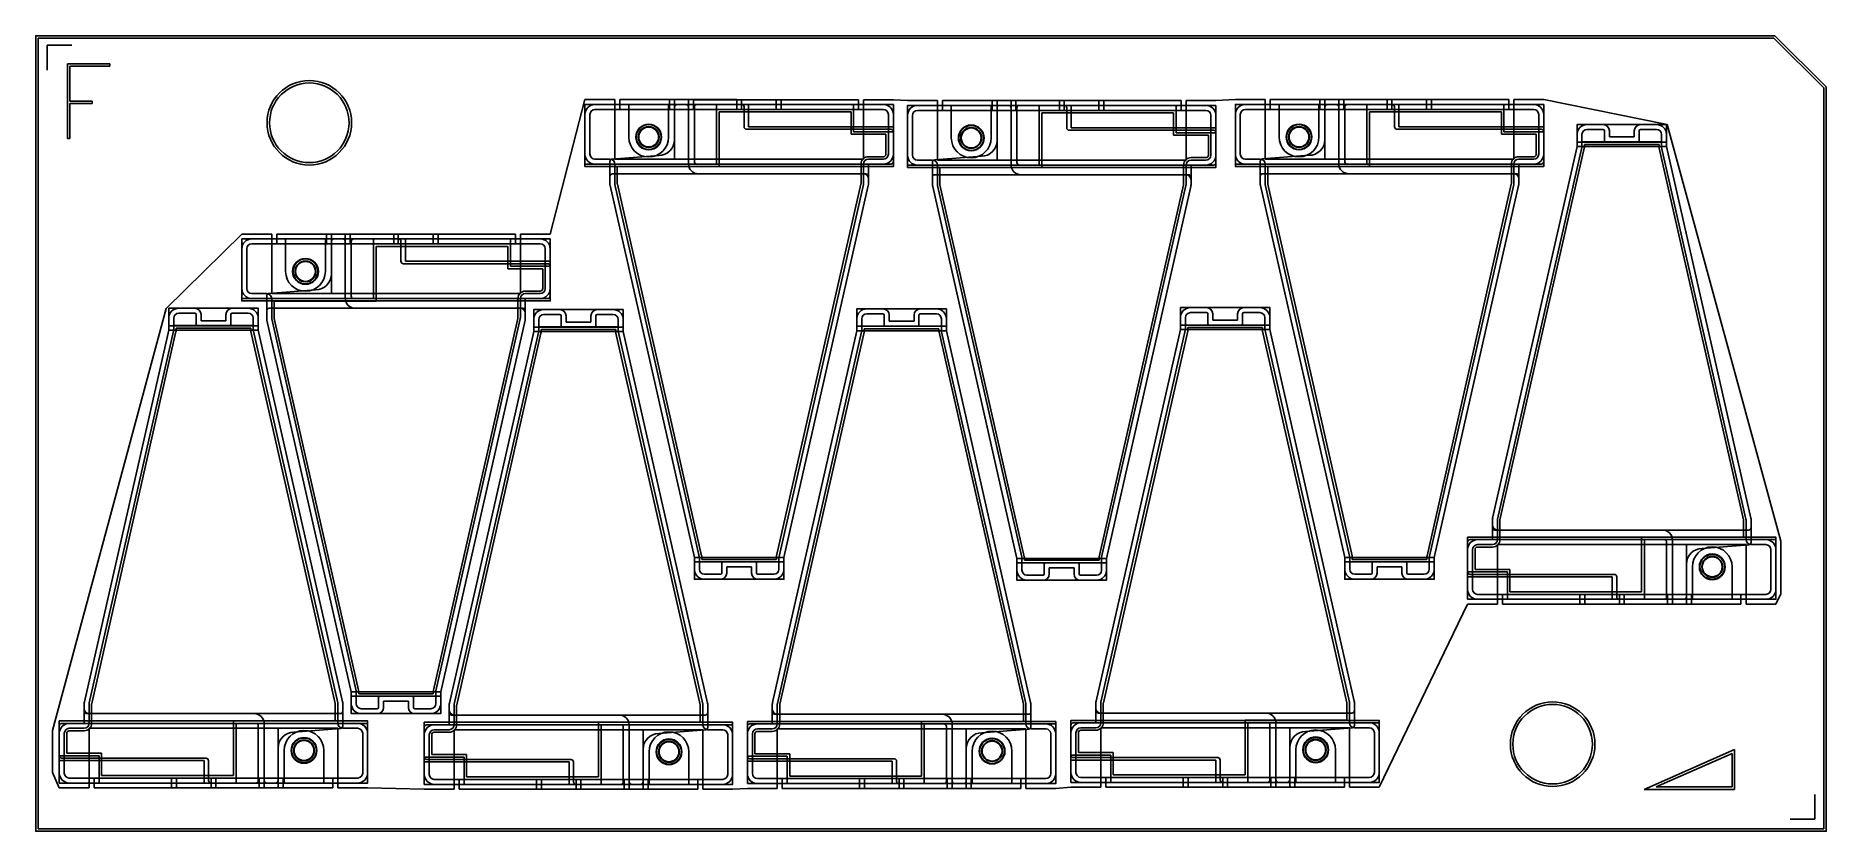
# Model space of a CAD drawing. Header units: millimetres. Extents: x 2.1 to 38.1, y 1.3 to 17.3.
import ezdxf

# ---------------------------------------------------------------- set-up
doc = ezdxf.new("R2010")
doc.units = ezdxf.units.MM
for name, color, linetype in [('CARBON', 5, 'Continuous'), ('CF_SHIELD_A', 161, 'Continuous'), ('CF_SHIELD_B', 141, 'Continuous'), ('COPPER_A', 6, 'Continuous'), ('COPPER_B', 211, 'Continuous'), ('COPPER_MID', 230, 'Continuous'), ('glue_pvdf_nonCond', 112, 'Continuous'), ('HOLES', 30, 'Continuous'), ('MARKERS', 1, 'Continuous'), ('OUTLINE', 50, 'Continuous'), ('pvdf_cut', 100, 'Continuous'), ('pvdf_raster', 112, 'Continuous'), ('PZT', 130, 'Continuous'), ('PZT_A', 100, 'Continuous'), ('PZT_RASTER', 116, 'Continuous')]:
    doc.layers.add(name, color=color, linetype=linetype)

msp = doc.modelspace()

# ---------------------------------------------------------------- linework, layer by layer
at = {"layer": 'CARBON'}
for centre, radius in [((14.406, 15.308), 0.259), ((14.406, 15.308), 0.21), ((20.891, 15.29), 0.259), ((20.891, 15.29), 0.21), ((27.482, 15.309), 0.259), ((27.482, 15.309), 0.21), ((7.505, 12.605), 0.259), ((7.505, 12.605), 0.21), ((35.791, 6.663), 0.259), ((35.791, 6.663), 0.21), ((7.475, 2.969), 0.259), ((7.475, 2.969), 0.21), ((14.814, 2.942), 0.259), ((14.814, 2.942), 0.21), ((21.31, 2.956), 0.259), ((21.31, 2.956), 0.21), ((27.817, 2.981), 0.259), ((27.817, 2.981), 0.21)]:
    msp.add_circle(centre, radius, dxfattribs=at)
at = {"layer": 'CF_SHIELD_A'}
for p, q in [((12.425, 13.356), (13.125, 16.06)), ((13.725, 16.06), (13.125, 16.06)), ((13.725, 14.863), (13.725, 16.06)), ((13.828, 16.06), (13.828, 15.863)), ((14.826, 16.06), (13.828, 16.06)), ((13.828, 15.863), (14.826, 15.863)), ((14.826, 16.06), (14.826, 15.863)), ((14.926, 15.863), (14.926, 16.06)), ((15.206, 16.06), (14.926, 16.06)), ((14.926, 15.863), (14.926, 14.863)), ((15.206, 15.863), (15.206, 16.06)), ((15.206, 15.863), (15.206, 14.863)), ((15.306, 16.059), (15.306, 15.863)), ((16.971, 16.059), (15.306, 16.059)), ((15.306, 15.863), (16.971, 15.863)), ((16.971, 16.059), (16.971, 15.863)), ((18.626, 16.059), (17.071, 16.059)), ((17.071, 16.059), (17.071, 15.863)), ((17.071, 15.863), (18.626, 15.863)), ((18.626, 15.863), (18.626, 16.059)), ((19.325, 16.059), (18.725, 16.059)), ((18.725, 16.059), (18.725, 14.863)), ((19.325, 16.059), (19.611, 16.042)), ((20.211, 16.042), (19.611, 16.042)), ((20.211, 14.844), (20.211, 16.042)), ((20.313, 16.042), (20.313, 15.844)), ((21.311, 16.042), (20.313, 16.042)), ((20.313, 15.844), (21.311, 15.844)), ((21.311, 16.042), (21.311, 15.844)), ((21.411, 15.844), (21.411, 16.042)), ((21.691, 16.042), (21.411, 16.042)), ((21.411, 15.844), (21.411, 14.844)), ((21.691, 15.844), (21.691, 16.042)), ((21.691, 15.844), (21.691, 14.844)), ((21.791, 16.041), (21.791, 15.844)), ((23.457, 16.041), (21.791, 16.041)), ((21.791, 15.844), (23.457, 15.844)), ((23.457, 16.041), (23.457, 15.844)), ((25.112, 16.041), (23.557, 16.041)), ((23.557, 16.041), (23.557, 15.844)), ((23.557, 15.844), (25.112, 15.844)), ((25.112, 15.844), (25.112, 16.041)), ((25.811, 16.041), (25.211, 16.041)), ((25.211, 16.041), (25.211, 14.844)), ((25.811, 16.041), (26.202, 16.061)), ((26.802, 16.061), (26.202, 16.061)), ((26.802, 14.863), (26.802, 16.061)), ((26.905, 16.061), (26.905, 15.863)), ((27.902, 16.061), (26.905, 16.061)), ((26.905, 15.863), (27.902, 15.863)), ((27.902, 16.061), (27.902, 15.863)), ((28.002, 15.863), (28.002, 16.061)), ((28.282, 16.061), (28.002, 16.061)), ((28.002, 15.863), (28.002, 14.863)), ((28.282, 15.863), (28.282, 16.061)), ((28.282, 15.863), (28.282, 14.863)), ((28.382, 16.06), (28.382, 15.863)), ((30.048, 16.06), (28.382, 16.06)), ((28.382, 15.863), (30.048, 15.863)), ((30.048, 16.06), (30.048, 15.863)), ((31.703, 16.06), (30.148, 16.06)), ((30.148, 16.06), (30.148, 15.863)), ((30.148, 15.863), (31.703, 15.863)), ((31.703, 15.863), (31.703, 16.06)), ((32.402, 16.06), (31.802, 16.06)), ((31.802, 16.06), (31.802, 14.863)), ((32.402, 16.06), (34.888, 15.561)), ((34.888, 15.561), (37.173, 7.181)), ((14.926, 14.863), (13.725, 14.863)), ((18.725, 14.863), (15.206, 14.863)), ((21.411, 14.844), (20.211, 14.844)), ((25.211, 14.844), (21.691, 14.844)), ((28.002, 14.863), (26.802, 14.863)), ((31.802, 14.863), (28.282, 14.863)), ((4.705, 11.858), (6.225, 13.357)), ((6.825, 13.357), (6.225, 13.357)), ((6.825, 12.159), (6.825, 13.357)), ((6.927, 13.357), (6.927, 13.159)), ((7.925, 13.357), (6.927, 13.357)), ((7.925, 13.357), (7.925, 13.159)), ((8.025, 13.159), (8.025, 13.357)), ((8.305, 13.357), (8.025, 13.357)), ((8.305, 13.159), (8.305, 13.357)), ((8.405, 13.356), (8.405, 13.159)), ((10.07, 13.356), (8.405, 13.356)), ((10.07, 13.356), (10.07, 13.159)), ((11.725, 13.356), (10.17, 13.356)), ((10.17, 13.356), (10.17, 13.159)), ((11.725, 13.159), (11.725, 13.356)), ((12.425, 13.356), (11.825, 13.356)), ((11.825, 13.356), (11.825, 12.159)), ((6.927, 13.159), (7.925, 13.159)), ((8.025, 13.159), (8.025, 12.159)), ((8.305, 13.159), (8.305, 12.159)), ((8.405, 13.159), (10.07, 13.159)), ((10.17, 13.159), (11.725, 13.159)), ((8.025, 12.159), (6.825, 12.159)), ((11.825, 12.159), (8.305, 12.159)), ((2.419, 3.368), (4.705, 11.858)), ((31.472, 5.912), (31.472, 7.109)), ((31.472, 7.109), (34.991, 7.109)), ((34.991, 6.109), (34.991, 7.109)), ((35.271, 7.109), (36.472, 7.109)), ((35.271, 6.109), (35.271, 7.109)), ((36.472, 7.109), (36.472, 5.911)), ((37.173, 7.181), (37.173, 6.122)), ((37.173, 6.122), (37.072, 5.911)), ((30.872, 5.912), (29.097, 2.229)), ((30.872, 5.912), (31.472, 5.912)), ((33.126, 6.109), (31.571, 6.109)), ((31.571, 6.109), (31.571, 5.912)), ((31.571, 5.912), (33.126, 5.912)), ((33.126, 5.912), (33.126, 6.109)), ((34.891, 6.109), (33.226, 6.109)), ((33.226, 5.912), (33.226, 6.109)), ((33.226, 5.912), (34.891, 5.912)), ((34.891, 5.912), (34.891, 6.109)), ((34.991, 6.109), (34.991, 5.911)), ((34.991, 5.911), (35.271, 5.911)), ((35.271, 6.109), (35.271, 5.911)), ((36.369, 6.109), (35.371, 6.109)), ((35.371, 5.911), (35.371, 6.109)), ((35.371, 5.911), (36.369, 5.911)), ((36.369, 5.911), (36.369, 6.109)), ((36.472, 5.911), (37.072, 5.911)), ((2.419, 2.524), (2.419, 3.368)), ((3.155, 2.218), (3.155, 3.414)), ((3.155, 3.414), (6.675, 3.414)), ((6.675, 2.414), (6.675, 3.414)), ((6.955, 2.414), (6.955, 3.414)), ((6.955, 3.414), (8.155, 3.414)), ((8.155, 3.414), (8.155, 2.217)), ((10.494, 2.19), (10.494, 3.387)), ((10.494, 3.387), (14.013, 3.387)), ((14.013, 2.387), (14.013, 3.387)), ((14.294, 3.387), (15.494, 3.387)), ((14.294, 2.387), (14.294, 3.387)), ((15.494, 3.387), (15.494, 2.19)), ((16.991, 2.205), (16.991, 3.402)), ((16.991, 3.402), (20.51, 3.402)), ((20.51, 2.402), (20.51, 3.402)), ((20.79, 3.402), (21.991, 3.402)), ((20.79, 2.402), (20.79, 3.402)), ((21.991, 3.402), (21.991, 2.204)), ((23.497, 2.23), (23.497, 3.426)), ((23.497, 3.426), (27.017, 3.426)), ((27.017, 2.426), (27.017, 3.426)), ((27.297, 3.426), (28.497, 3.426)), ((27.297, 2.426), (27.297, 3.426)), ((28.497, 3.426), (28.497, 2.229)), ((2.555, 2.218), (2.419, 2.524)), ((2.555, 2.218), (3.155, 2.218)), ((4.809, 2.414), (3.254, 2.414)), ((3.254, 2.414), (3.254, 2.218)), ((3.254, 2.218), (4.809, 2.218)), ((4.809, 2.218), (4.809, 2.414)), ((4.909, 2.218), (4.909, 2.414)), ((6.575, 2.414), (4.909, 2.414)), ((4.909, 2.218), (6.575, 2.218)), ((6.575, 2.218), (6.575, 2.414)), ((6.675, 2.414), (6.675, 2.217)), ((6.675, 2.217), (6.955, 2.217)), ((6.955, 2.414), (6.955, 2.217)), ((8.053, 2.414), (7.055, 2.414)), ((7.055, 2.217), (7.055, 2.414)), ((7.055, 2.217), (8.053, 2.217)), ((8.053, 2.217), (8.053, 2.414)), ((8.155, 2.217), (8.755, 2.217)), ((8.755, 2.217), (9.894, 2.19)), ((9.894, 2.19), (10.494, 2.19)), ((12.148, 2.387), (10.593, 2.387)), ((10.593, 2.387), (10.593, 2.19)), ((10.593, 2.19), (12.148, 2.19)), ((12.148, 2.19), (12.148, 2.387)), ((13.913, 2.387), (12.248, 2.387)), ((12.248, 2.19), (12.248, 2.387)), ((12.248, 2.19), (13.913, 2.19)), ((13.913, 2.19), (13.913, 2.387)), ((14.013, 2.387), (14.013, 2.19)), ((14.013, 2.19), (14.294, 2.19)), ((14.294, 2.387), (14.294, 2.19)), ((15.391, 2.387), (14.394, 2.387)), ((14.394, 2.19), (14.394, 2.387)), ((14.394, 2.19), (15.391, 2.19)), ((15.391, 2.19), (15.391, 2.387)), ((15.494, 2.19), (16.094, 2.19)), ((16.094, 2.19), (16.391, 2.205)), ((16.391, 2.205), (16.991, 2.205)), ((18.645, 2.402), (17.09, 2.402)), ((17.09, 2.402), (17.09, 2.205)), ((17.09, 2.205), (18.645, 2.205)), ((18.645, 2.205), (18.645, 2.402)), ((20.41, 2.402), (18.745, 2.402)), ((18.745, 2.205), (18.745, 2.402)), ((18.745, 2.205), (20.41, 2.205)), ((20.41, 2.205), (20.41, 2.402)), ((20.51, 2.402), (20.51, 2.204)), ((20.51, 2.204), (20.79, 2.204)), ((20.79, 2.402), (20.79, 2.204)), ((21.888, 2.402), (20.89, 2.402)), ((20.89, 2.204), (20.89, 2.402)), ((20.89, 2.204), (21.888, 2.204)), ((21.888, 2.204), (21.888, 2.402)), ((21.991, 2.204), (22.591, 2.204)), ((22.897, 2.23), (22.591, 2.204)), ((22.897, 2.23), (23.497, 2.23)), ((25.152, 2.426), (23.597, 2.426)), ((23.597, 2.426), (23.597, 2.23)), ((23.597, 2.23), (25.152, 2.23)), ((25.152, 2.23), (25.152, 2.426)), ((26.917, 2.426), (25.252, 2.426)), ((25.252, 2.23), (25.252, 2.426)), ((25.252, 2.23), (26.917, 2.23)), ((26.917, 2.23), (26.917, 2.426)), ((27.017, 2.426), (27.017, 2.229)), ((27.017, 2.229), (27.297, 2.229)), ((27.297, 2.426), (27.297, 2.229)), ((28.395, 2.426), (27.397, 2.426)), ((27.397, 2.229), (27.397, 2.426)), ((27.397, 2.229), (28.395, 2.229)), ((28.395, 2.229), (28.395, 2.426)), ((28.497, 2.229), (29.097, 2.229))]:
    msp.add_line(p, q, dxfattribs=at)
at = {"layer": 'CF_SHIELD_B'}
for p, q in [((13.125, 16.06), (12.425, 13.356)), ((13.725, 16.06), (13.125, 16.06)), ((13.725, 14.863), (13.725, 16.06)), ((13.828, 16.06), (13.828, 15.863)), ((16.179, 16.06), (13.828, 16.06)), ((13.828, 15.863), (16.179, 15.863)), ((16.179, 15.863), (16.179, 16.059)), ((18.626, 16.059), (16.271, 16.059)), ((16.271, 16.059), (16.271, 15.863)), ((16.271, 15.863), (18.626, 15.863)), ((18.626, 15.863), (18.626, 16.059)), ((19.325, 16.059), (18.725, 16.059)), ((18.725, 16.059), (18.725, 14.863)), ((19.325, 16.059), (19.611, 16.042)), ((20.211, 16.042), (19.611, 16.042)), ((20.211, 14.844), (20.211, 16.042)), ((20.313, 16.042), (20.313, 15.844)), ((22.665, 16.042), (20.313, 16.042)), ((20.313, 15.844), (22.665, 15.844)), ((22.665, 15.844), (22.665, 16.041)), ((25.112, 16.041), (22.757, 16.041)), ((22.757, 16.041), (22.757, 15.844)), ((22.757, 15.844), (25.112, 15.844)), ((25.112, 15.844), (25.112, 16.041)), ((25.811, 16.041), (25.211, 16.041)), ((25.211, 16.041), (25.211, 14.844)), ((25.811, 16.041), (26.202, 16.061)), ((26.802, 16.061), (26.202, 16.061)), ((26.802, 14.863), (26.802, 16.061)), ((26.905, 16.061), (26.905, 15.863)), ((29.256, 16.061), (26.905, 16.061)), ((26.905, 15.863), (29.256, 15.863)), ((29.256, 15.863), (29.256, 16.06)), ((31.703, 16.06), (29.348, 16.06)), ((29.348, 16.06), (29.348, 15.863)), ((29.348, 15.863), (31.703, 15.863)), ((31.703, 15.863), (31.703, 16.06)), ((32.402, 16.06), (31.802, 16.06)), ((31.802, 16.06), (31.802, 14.863)), ((34.888, 15.561), (32.402, 16.06)), ((37.173, 7.181), (34.888, 15.561)), ((18.725, 14.863), (13.725, 14.863)), ((25.211, 14.844), (20.211, 14.844)), ((31.802, 14.863), (26.802, 14.863)), ((4.705, 11.858), (6.225, 13.357)), ((6.825, 13.357), (6.225, 13.357)), ((6.825, 12.159), (6.825, 13.357)), ((6.927, 13.357), (6.927, 13.159)), ((9.279, 13.357), (6.927, 13.357)), ((9.279, 13.159), (9.279, 13.356)), ((11.725, 13.356), (9.37, 13.356)), ((9.37, 13.356), (9.37, 13.159)), ((11.725, 13.159), (11.725, 13.356)), ((12.425, 13.356), (11.825, 13.356)), ((11.825, 13.356), (11.825, 12.159)), ((6.927, 13.159), (9.279, 13.159)), ((9.37, 13.159), (11.725, 13.159)), ((11.825, 12.159), (6.825, 12.159)), ((2.419, 3.368), (4.705, 11.858)), ((31.472, 5.912), (31.472, 7.109)), ((31.472, 7.109), (36.472, 7.109)), ((36.472, 7.109), (36.472, 5.911)), ((37.173, 6.122), (37.173, 7.181)), ((37.072, 5.911), (37.173, 6.122)), ((29.097, 2.229), (30.872, 5.912)), ((30.872, 5.912), (31.472, 5.912)), ((33.926, 6.109), (31.571, 6.109)), ((31.571, 6.109), (31.571, 5.912)), ((31.571, 5.912), (33.926, 5.912)), ((33.926, 5.912), (33.926, 6.109)), ((36.369, 6.109), (34.017, 6.109)), ((34.017, 6.109), (34.017, 5.912)), ((34.017, 5.911), (36.369, 5.911)), ((36.369, 5.911), (36.369, 6.109)), ((36.472, 5.911), (37.072, 5.911)), ((2.419, 2.524), (2.419, 3.368)), ((3.155, 2.218), (3.155, 3.414)), ((3.155, 3.414), (8.155, 3.414)), ((8.155, 3.414), (8.155, 2.217)), ((10.494, 2.19), (10.494, 3.387)), ((10.494, 3.387), (15.494, 3.387)), ((15.494, 3.387), (15.494, 2.19)), ((16.991, 2.205), (16.991, 3.402)), ((16.991, 3.402), (21.991, 3.402)), ((21.991, 3.402), (21.991, 2.204)), ((23.497, 2.23), (23.497, 3.426)), ((23.497, 3.426), (28.497, 3.426)), ((28.497, 3.426), (28.497, 2.229)), ((2.555, 2.218), (2.419, 2.524)), ((2.555, 2.218), (3.155, 2.218)), ((5.609, 2.414), (3.254, 2.414)), ((3.254, 2.414), (3.254, 2.218)), ((3.254, 2.218), (5.609, 2.218)), ((5.609, 2.218), (5.609, 2.414)), ((8.053, 2.414), (5.701, 2.414)), ((5.701, 2.414), (5.701, 2.218)), ((5.701, 2.217), (8.053, 2.217)), ((8.053, 2.217), (8.053, 2.414)), ((8.155, 2.217), (8.755, 2.217)), ((8.755, 2.217), (9.894, 2.19)), ((9.894, 2.19), (10.494, 2.19)), ((12.948, 2.387), (10.593, 2.387)), ((10.593, 2.387), (10.593, 2.19)), ((10.593, 2.19), (12.948, 2.19)), ((12.948, 2.19), (12.948, 2.387)), ((15.391, 2.387), (13.04, 2.387)), ((13.04, 2.387), (13.04, 2.19)), ((13.04, 2.19), (15.391, 2.19)), ((15.391, 2.19), (15.391, 2.387)), ((15.494, 2.19), (16.094, 2.19)), ((16.094, 2.19), (16.391, 2.205)), ((16.391, 2.205), (16.991, 2.205)), ((19.445, 2.402), (17.09, 2.402)), ((17.09, 2.402), (17.09, 2.205)), ((17.09, 2.205), (19.445, 2.205)), ((19.445, 2.205), (19.445, 2.402)), ((21.888, 2.402), (19.536, 2.402)), ((19.536, 2.402), (19.536, 2.205)), ((19.536, 2.204), (21.888, 2.204)), ((21.888, 2.204), (21.888, 2.402)), ((21.991, 2.204), (22.591, 2.204)), ((22.591, 2.204), (22.897, 2.23)), ((22.897, 2.23), (23.497, 2.23)), ((25.952, 2.426), (23.597, 2.426)), ((23.597, 2.426), (23.597, 2.23)), ((23.597, 2.23), (25.952, 2.23)), ((25.952, 2.23), (25.952, 2.426)), ((28.395, 2.426), (26.043, 2.426)), ((26.043, 2.426), (26.043, 2.23)), ((26.043, 2.229), (28.395, 2.229)), ((28.395, 2.229), (28.395, 2.426)), ((28.497, 2.229), (29.097, 2.229))]:
    msp.add_line(p, q, dxfattribs=at)
at = {"layer": 'COPPER_A'}
for p, q in [((14.926, 15.256), (14.926, 15.913)), ((15.156, 15.963), (14.976, 15.963)), ((15.206, 14.768), (15.206, 15.913)), ((21.411, 15.238), (21.411, 15.894)), ((21.641, 15.944), (21.461, 15.944)), ((21.691, 14.75), (21.691, 15.894)), ((28.002, 15.257), (28.002, 15.913)), ((28.232, 15.963), (28.052, 15.963)), ((28.282, 14.769), (28.282, 15.913)), ((13.671, 14.866), (14.609, 14.939)), ((20.157, 14.848), (21.095, 14.921)), ((26.748, 14.867), (27.686, 14.94)), ((18.725, 14.568), (15.406, 14.568)), ((25.211, 14.55), (21.891, 14.55)), ((31.802, 14.569), (28.482, 14.569)), ((8.025, 12.552), (8.025, 13.209)), ((8.255, 13.259), (8.075, 13.259)), ((8.305, 12.064), (8.305, 13.209)), ((6.771, 12.162), (7.708, 12.236)), ((11.825, 11.864), (8.505, 11.864)), ((31.472, 7.403), (34.791, 7.403)), ((34.991, 7.203), (34.991, 6.059)), ((36.525, 7.105), (35.588, 7.032)), ((35.271, 6.715), (35.271, 6.059)), ((35.041, 6.009), (35.221, 6.009)), ((3.155, 3.709), (6.475, 3.709)), ((10.494, 3.682), (13.813, 3.682)), ((16.991, 3.696), (20.31, 3.696)), ((23.497, 3.721), (26.817, 3.721)), ((6.675, 3.509), (6.675, 2.364)), ((8.209, 3.411), (7.271, 3.338)), ((14.013, 3.482), (14.013, 2.337)), ((15.548, 3.384), (14.61, 3.31)), ((20.51, 3.496), (20.51, 2.352)), ((22.044, 3.398), (21.107, 3.325)), ((27.017, 3.521), (27.017, 2.376)), ((28.551, 3.423), (27.614, 3.349)), ((6.955, 3.021), (6.955, 2.364)), ((14.294, 2.994), (14.294, 2.337)), ((20.79, 3.008), (20.79, 2.352)), ((27.297, 3.033), (27.297, 2.376)), ((6.725, 2.314), (6.905, 2.314)), ((14.063, 2.287), (14.244, 2.287)), ((20.56, 2.302), (20.74, 2.302)), ((27.067, 2.326), (27.247, 2.326))]:
    msp.add_line(p, q, dxfattribs=at)
at = {"layer": 'COPPER_A', "linetype": 'Continuous', "lineweight": 25}
for p, q in [((34.672, 15.559), (33.272, 15.559)), ((33.072, 15.359), (33.072, 15.12)), ((34.872, 15.12), (34.872, 15.359)), ((13.625, 14.816), (13.625, 14.374)), ((20.111, 14.798), (20.111, 14.355)), ((26.702, 14.817), (26.702, 14.375)), ((33.072, 15.12), (31.376, 7.642)), ((36.567, 7.642), (34.872, 15.12)), ((18.825, 14.374), (18.825, 14.468)), ((25.311, 14.355), (25.311, 14.45)), ((31.902, 14.375), (31.902, 14.469)), ((13.63, 14.33), (15.325, 6.851)), ((17.125, 6.851), (18.82, 14.33)), ((20.116, 14.311), (21.811, 6.833)), ((23.611, 6.833), (25.306, 14.311)), ((26.707, 14.33), (28.402, 6.852)), ((30.202, 6.852), (31.897, 14.33)), ((6.725, 12.113), (6.725, 11.67)), ((4.755, 11.664), (4.755, 11.426)), ((6.355, 11.864), (4.955, 11.864)), ((6.555, 11.426), (6.555, 11.664)), ((6.73, 11.626), (8.425, 4.148)), ((10.225, 4.148), (11.92, 11.626)), ((11.925, 11.67), (11.925, 11.764)), ((12.094, 11.637), (12.094, 11.398)), ((13.694, 11.837), (12.294, 11.837)), ((13.894, 11.398), (13.894, 11.637)), ((18.591, 11.652), (18.591, 11.413)), ((20.191, 11.852), (18.791, 11.852)), ((20.391, 11.413), (20.391, 11.652)), ((25.097, 11.676), (25.097, 11.437)), ((26.697, 11.876), (25.297, 11.876)), ((26.897, 11.437), (26.897, 11.676)), ((4.755, 11.426), (3.06, 3.947)), ((8.25, 3.947), (6.555, 11.426)), ((12.094, 11.398), (10.399, 3.92)), ((15.589, 3.92), (13.894, 11.398)), ((18.591, 11.413), (16.896, 3.935)), ((22.086, 3.935), (20.391, 11.413)), ((25.097, 11.437), (23.402, 3.959)), ((28.592, 3.959), (26.897, 11.437)), ((31.372, 7.597), (31.372, 7.503)), ((36.572, 7.155), (36.572, 7.597)), ((15.325, 6.851), (15.325, 6.613)), ((17.125, 6.613), (17.125, 6.851)), ((28.402, 6.852), (28.402, 6.613)), ((30.202, 6.613), (30.202, 6.852)), ((21.811, 6.833), (21.811, 6.594)), ((23.611, 6.594), (23.611, 6.833)), ((15.525, 6.413), (16.925, 6.413)), ((22.011, 6.394), (23.411, 6.394)), ((28.602, 6.413), (30.002, 6.413)), ((8.425, 4.148), (8.425, 3.909)), ((10.225, 3.909), (10.225, 4.148)), ((3.055, 3.903), (3.055, 3.809)), ((8.255, 3.461), (8.255, 3.903)), ((8.625, 3.709), (10.025, 3.709)), ((10.394, 3.876), (10.394, 3.782)), ((15.594, 3.433), (15.594, 3.876)), ((16.891, 3.891), (16.891, 3.796)), ((22.091, 3.448), (22.091, 3.891)), ((23.397, 3.915), (23.397, 3.821)), ((28.597, 3.473), (28.597, 3.915))]:
    msp.add_line(p, q, dxfattribs=at)
at = {"layer": 'COPPER_A'}
for centre in [(14.406, 15.308), (20.891, 15.29), (27.482, 15.309), (7.505, 12.605), (35.791, 6.663), (7.475, 2.969), (14.814, 2.942), (21.31, 2.956), (27.817, 2.981)]:
    msp.add_circle(centre, 0.2, dxfattribs=at)
for centre, radius, start, end in [((14.976, 15.913), 0.05, 90, 180), ((15.156, 15.913), 0.05, 0, 90), ((21.461, 15.894), 0.05, 90, 180), ((21.641, 15.894), 0.05, 0, 90), ((28.052, 15.913), 0.05, 90, 180), ((28.232, 15.913), 0.05, 0, 90), ((14.609, 15.256), 0.317, 270, 0), ((21.095, 15.238), 0.317, 270, 0), ((27.686, 15.257), 0.317, 270, 0), ((13.675, 14.816), 0.05, 94.4736, 180), ((15.406, 14.768), 0.2, 180, 270), ((20.161, 14.798), 0.05, 94.4736, 180), ((26.752, 14.817), 0.05, 94.4736, 180), ((28.482, 14.769), 0.2, 180, 270), ((21.891, 14.75), 0.2, 180, 270), ((8.075, 13.209), 0.05, 90, 180), ((8.255, 13.209), 0.05, 0, 90), ((7.708, 12.552), 0.317, 270, 0), ((6.775, 12.113), 0.05, 94.4736, 180), ((8.505, 12.064), 0.2, 180, 270), ((34.791, 7.203), 0.2, 0, 90), ((35.588, 6.715), 0.317, 90, 180), ((36.522, 7.155), 0.05, 274.4736, 0), ((35.041, 6.059), 0.05, 180, 270), ((35.221, 6.059), 0.05, 270, 0), ((6.475, 3.509), 0.2, 0, 90), ((13.813, 3.482), 0.2, 0, 90), ((20.31, 3.496), 0.2, 0, 90), ((26.817, 3.521), 0.2, 0, 90), ((7.271, 3.021), 0.317, 90, 180), ((8.205, 3.461), 0.05, 274.4736, 0), ((14.61, 2.994), 0.317, 90, 180), ((15.544, 3.433), 0.05, 274.4736, 0), ((21.107, 3.008), 0.317, 90, 180), ((22.041, 3.448), 0.05, 274.4736, 0), ((27.614, 3.033), 0.317, 90, 180), ((28.547, 3.473), 0.05, 274.4736, 0), ((6.725, 2.364), 0.05, 180, 270), ((6.905, 2.364), 0.05, 270, 0), ((14.063, 2.337), 0.05, 180, 270), ((14.244, 2.337), 0.05, 270, 0), ((20.56, 2.352), 0.05, 180, 270), ((20.74, 2.352), 0.05, 270, 0), ((27.067, 2.376), 0.05, 180, 270), ((27.247, 2.376), 0.05, 270, 0)]:
    msp.add_arc(centre, radius, start, end, dxfattribs=at)
at = {"layer": 'COPPER_A', "linetype": 'Continuous', "lineweight": 25}
for centre, start, end in [((33.272, 15.359), 90, 180), ((34.672, 15.359), 0, 90), ((13.825, 14.374), 180, 192.7712), ((18.625, 14.374), 347.2288, 0), ((20.311, 14.355), 180, 192.7712), ((25.111, 14.355), 347.2288, 0), ((26.902, 14.375), 180, 192.7712), ((31.702, 14.375), 347.2288, 0), ((4.955, 11.664), 90, 180), ((6.355, 11.664), 0, 90), ((6.925, 11.67), 180, 192.7712), ((11.725, 11.67), 347.2288, 0), ((12.294, 11.637), 90, 180), ((13.694, 11.637), 0, 90), ((18.791, 11.652), 90, 180), ((20.191, 11.652), 0, 90), ((25.297, 11.676), 90, 180), ((26.697, 11.676), 0, 90), ((31.572, 7.597), 167.2288, 180), ((36.372, 7.597), 0, 12.7712), ((15.525, 6.613), 180, 270), ((16.925, 6.613), 270, 0), ((22.011, 6.594), 180, 270), ((23.411, 6.594), 270, 0), ((28.602, 6.613), 180, 270), ((30.002, 6.613), 270, 0), ((3.255, 3.903), 167.2288, 180), ((8.055, 3.903), 0, 12.7712), ((8.625, 3.909), 180, 270), ((10.025, 3.909), 270, 0), ((10.594, 3.876), 167.2288, 180), ((15.394, 3.876), 0, 12.7712), ((17.091, 3.891), 167.2288, 180), ((21.891, 3.891), 0, 12.7712), ((23.597, 3.915), 167.2288, 180), ((28.397, 3.915), 0, 12.7712)]:
    msp.add_arc(centre, 0.2, start, end, dxfattribs=at)
at = {"layer": 'COPPER_A', "lineweight": 25}
for centre, start, end in [((18.725, 14.468), 0, 90), ((25.211, 14.45), 0, 90), ((31.802, 14.469), 0, 90), ((11.825, 11.764), 0, 90), ((31.472, 7.503), 180, 270), ((3.155, 3.809), 180, 270), ((10.494, 3.782), 180, 270), ((16.991, 3.796), 180, 270), ((23.497, 3.821), 180, 270)]:
    msp.add_arc(centre, 0.1, start, end, dxfattribs=at)
at = {"layer": 'COPPER_B'}
for p, q in [((15.325, 14.813), (15.325, 15.913)), ((15.375, 15.963), (16.275, 15.963)), ((16.325, 15.913), (16.325, 15.513)), ((21.811, 14.794), (21.811, 15.894)), ((21.861, 15.944), (22.761, 15.944)), ((22.811, 15.894), (22.811, 15.494)), ((28.402, 14.813), (28.402, 15.913)), ((28.452, 15.963), (29.352, 15.963)), ((29.402, 15.913), (29.402, 15.513)), ((16.375, 15.463), (19.275, 15.463)), ((19.325, 15.413), (19.325, 14.813)), ((22.861, 15.444), (25.761, 15.444)), ((25.811, 15.394), (25.811, 14.794)), ((29.452, 15.463), (32.352, 15.463)), ((32.402, 15.413), (32.402, 14.813)), ((18.825, 14.763), (15.375, 14.763)), ((19.275, 14.763), (18.825, 14.763)), ((31.902, 14.763), (28.452, 14.763)), ((32.352, 14.763), (31.902, 14.763)), ((18.775, 14.568), (13.675, 14.568)), ((25.261, 14.55), (20.161, 14.55)), ((25.311, 14.744), (21.861, 14.744)), ((25.761, 14.744), (25.311, 14.744)), ((31.852, 14.569), (26.752, 14.569)), ((8.425, 12.109), (8.425, 13.209)), ((8.475, 13.259), (9.375, 13.259)), ((9.425, 13.209), (9.425, 12.809)), ((9.475, 12.759), (12.375, 12.759)), ((12.425, 12.709), (12.425, 12.109)), ((11.925, 12.059), (8.475, 12.059)), ((12.375, 12.059), (11.925, 12.059)), ((11.875, 11.864), (6.775, 11.864)), ((30.922, 7.209), (31.372, 7.209)), ((31.372, 7.209), (34.822, 7.209)), ((31.422, 7.403), (36.522, 7.403)), ((30.872, 6.559), (30.872, 7.159)), ((34.872, 7.159), (34.872, 6.059)), ((33.822, 6.509), (30.922, 6.509)), ((33.872, 6.059), (33.872, 6.459)), ((34.822, 6.009), (33.922, 6.009)), ((3.105, 3.709), (8.205, 3.709)), ((10.444, 3.682), (15.544, 3.682)), ((16.941, 3.696), (22.041, 3.696)), ((23.447, 3.721), (28.547, 3.721)), ((2.555, 2.864), (2.555, 3.464)), ((2.605, 3.514), (3.055, 3.514)), ((3.055, 3.514), (6.505, 3.514)), ((6.555, 3.464), (6.555, 2.364)), ((9.894, 2.837), (9.894, 3.437)), ((9.944, 3.487), (10.394, 3.487)), ((10.394, 3.487), (13.844, 3.487)), ((13.894, 3.437), (13.894, 2.337)), ((16.391, 2.852), (16.391, 3.452)), ((16.441, 3.502), (16.891, 3.502)), ((16.891, 3.502), (20.341, 3.502)), ((20.391, 3.452), (20.391, 2.352)), ((22.897, 2.876), (22.897, 3.476)), ((22.947, 3.526), (23.397, 3.526)), ((23.397, 3.526), (26.847, 3.526)), ((26.897, 3.476), (26.897, 2.376)), ((5.505, 2.814), (2.605, 2.814)), ((5.555, 2.364), (5.555, 2.764)), ((12.844, 2.787), (9.944, 2.787)), ((12.894, 2.337), (12.894, 2.737)), ((19.341, 2.802), (16.441, 2.802)), ((19.391, 2.352), (19.391, 2.752)), ((25.847, 2.826), (22.947, 2.826)), ((25.897, 2.376), (25.897, 2.776)), ((6.505, 2.314), (5.605, 2.314)), ((13.844, 2.287), (12.944, 2.287)), ((20.341, 2.302), (19.441, 2.302)), ((26.847, 2.326), (25.947, 2.326))]:
    msp.add_line(p, q, dxfattribs=at)
at = {"layer": 'COPPER_B', "linetype": 'Continuous', "lineweight": 25}
for p, q in [((34.672, 15.559), (33.272, 15.559)), ((33.072, 15.359), (33.072, 15.12)), ((34.872, 15.12), (34.872, 15.359)), ((33.072, 15.12), (31.376, 7.642)), ((36.567, 7.642), (34.872, 15.12)), ((13.625, 14.518), (13.625, 14.374)), ((18.825, 14.374), (18.825, 14.518)), ((20.111, 14.5), (20.111, 14.355)), ((25.311, 14.355), (25.311, 14.5)), ((26.702, 14.519), (26.702, 14.375)), ((31.902, 14.375), (31.902, 14.519)), ((13.63, 14.33), (15.325, 6.851)), ((17.125, 6.851), (18.82, 14.33)), ((20.116, 14.311), (21.811, 6.833)), ((23.611, 6.833), (25.306, 14.311)), ((26.707, 14.33), (28.402, 6.852)), ((30.202, 6.852), (31.897, 14.33)), ((4.755, 11.664), (4.755, 11.426)), ((6.355, 11.864), (4.955, 11.864)), ((6.555, 11.426), (6.555, 11.664)), ((6.725, 11.814), (6.725, 11.67)), ((6.73, 11.626), (8.425, 4.148)), ((10.225, 4.148), (11.92, 11.626)), ((11.925, 11.67), (11.925, 11.814)), ((12.094, 11.637), (12.094, 11.398)), ((13.694, 11.837), (12.294, 11.837)), ((13.894, 11.398), (13.894, 11.637)), ((18.591, 11.652), (18.591, 11.413)), ((20.191, 11.852), (18.791, 11.852)), ((20.391, 11.413), (20.391, 11.652)), ((25.097, 11.676), (25.097, 11.437)), ((26.697, 11.876), (25.297, 11.876)), ((26.897, 11.437), (26.897, 11.676)), ((4.755, 11.426), (3.06, 3.947)), ((8.25, 3.947), (6.555, 11.426)), ((12.094, 11.398), (10.399, 3.92)), ((15.589, 3.92), (13.894, 11.398)), ((18.591, 11.413), (16.896, 3.935)), ((22.086, 3.935), (20.391, 11.413)), ((25.097, 11.437), (23.402, 3.959)), ((28.592, 3.959), (26.897, 11.437)), ((31.372, 7.597), (31.372, 7.453)), ((36.572, 7.453), (36.572, 7.597)), ((15.325, 6.851), (15.325, 6.613)), ((17.125, 6.613), (17.125, 6.851)), ((28.402, 6.852), (28.402, 6.613)), ((30.202, 6.613), (30.202, 6.852)), ((21.811, 6.833), (21.811, 6.594)), ((23.611, 6.594), (23.611, 6.833)), ((15.525, 6.413), (16.925, 6.413)), ((22.011, 6.394), (23.411, 6.394)), ((28.602, 6.413), (30.002, 6.413)), ((8.425, 4.148), (8.425, 3.909)), ((10.225, 3.909), (10.225, 4.148)), ((3.055, 3.903), (3.055, 3.759)), ((8.255, 3.759), (8.255, 3.903)), ((8.625, 3.709), (10.025, 3.709)), ((10.394, 3.876), (10.394, 3.732)), ((15.594, 3.732), (15.594, 3.876)), ((16.891, 3.891), (16.891, 3.746)), ((22.091, 3.746), (22.091, 3.891)), ((23.397, 3.915), (23.397, 3.771)), ((28.597, 3.771), (28.597, 3.915))]:
    msp.add_line(p, q, dxfattribs=at)
at = {"layer": 'COPPER_B'}
for centre, start, end in [((15.375, 15.913), 90, 180), ((16.275, 15.913), 0, 90), ((21.861, 15.894), 90, 180), ((22.761, 15.894), 0, 90), ((28.452, 15.913), 90, 180), ((29.352, 15.913), 0, 90), ((16.375, 15.513), 180, 270), ((22.861, 15.494), 180, 270), ((29.452, 15.513), 180, 270), ((19.275, 15.413), 0, 90), ((25.761, 15.394), 0, 90), ((32.352, 15.413), 0, 90), ((15.375, 14.813), 180, 270), ((19.275, 14.813), 270, 0), ((21.861, 14.794), 180, 270), ((25.761, 14.794), 270, 0), ((28.452, 14.813), 180, 270), ((32.352, 14.813), 270, 0), ((18.775, 14.518), 0, 90), ((25.261, 14.5), 0, 90), ((31.852, 14.519), 0, 90), ((8.475, 13.209), 90, 180), ((9.375, 13.209), 0, 90), ((9.475, 12.809), 180, 270), ((12.375, 12.709), 0, 90), ((8.475, 12.109), 180, 270), ((12.375, 12.109), 270, 0), ((11.875, 11.814), 0, 90), ((30.922, 7.159), 90, 180), ((31.422, 7.453), 180, 270), ((34.822, 7.159), 0, 90), ((30.922, 6.559), 180, 270), ((33.822, 6.459), 0, 90), ((33.922, 6.059), 180, 270), ((34.822, 6.059), 270, 0), ((3.105, 3.759), 180, 270), ((10.444, 3.732), 180, 270), ((16.941, 3.746), 180, 270), ((23.447, 3.771), 180, 270), ((2.605, 3.464), 90, 180), ((6.505, 3.464), 0, 90), ((9.944, 3.437), 90, 180), ((13.844, 3.437), 0, 90), ((16.441, 3.452), 90, 180), ((20.341, 3.452), 0, 90), ((22.947, 3.476), 90, 180), ((26.847, 3.476), 0, 90), ((2.605, 2.864), 180, 270), ((5.505, 2.764), 0, 90), ((9.944, 2.837), 180, 270), ((12.844, 2.737), 0, 90), ((16.441, 2.852), 180, 270), ((19.341, 2.752), 0, 90), ((22.947, 2.876), 180, 270), ((25.847, 2.776), 0, 90), ((5.605, 2.364), 180, 270), ((6.505, 2.364), 270, 0), ((12.944, 2.337), 180, 270), ((13.844, 2.337), 270, 0), ((19.441, 2.352), 180, 270), ((20.341, 2.352), 270, 0), ((25.947, 2.376), 180, 270), ((26.847, 2.376), 270, 0)]:
    msp.add_arc(centre, 0.05, start, end, dxfattribs=at)
at = {"layer": 'COPPER_B', "linetype": 'Continuous', "lineweight": 25}
for centre, start, end in [((33.272, 15.359), 90, 180), ((34.672, 15.359), 0, 90), ((13.825, 14.374), 180, 192.7712), ((18.625, 14.374), 347.2288, 0), ((20.311, 14.355), 180, 192.7712), ((25.111, 14.355), 347.2288, 0), ((26.902, 14.375), 180, 192.7712), ((31.702, 14.375), 347.2288, 0), ((4.955, 11.664), 90, 180), ((6.355, 11.664), 0, 90), ((6.925, 11.67), 180, 192.7712), ((11.725, 11.67), 347.2288, 0), ((12.294, 11.637), 90, 180), ((13.694, 11.637), 0, 90), ((18.791, 11.652), 90, 180), ((20.191, 11.652), 0, 90), ((25.297, 11.676), 90, 180), ((26.697, 11.676), 0, 90), ((31.572, 7.597), 167.2288, 180), ((36.372, 7.597), 0, 12.7712), ((15.525, 6.613), 180, 270), ((16.925, 6.613), 270, 0), ((22.011, 6.594), 180, 270), ((23.411, 6.594), 270, 0), ((28.602, 6.613), 180, 270), ((30.002, 6.613), 270, 0), ((3.255, 3.903), 167.2288, 180), ((8.055, 3.903), 0, 12.7712), ((8.625, 3.909), 180, 270), ((10.025, 3.909), 270, 0), ((10.594, 3.876), 167.2288, 180), ((15.394, 3.876), 0, 12.7712), ((17.091, 3.891), 167.2288, 180), ((21.891, 3.891), 0, 12.7712), ((23.597, 3.915), 167.2288, 180), ((28.397, 3.915), 0, 12.7712)]:
    msp.add_arc(centre, 0.2, start, end, dxfattribs=at)
at = {"layer": 'COPPER_B', "lineweight": 25}
for centre, start, end in [((13.675, 14.518), 90, 180), ((20.161, 14.5), 90, 180), ((26.752, 14.519), 90, 180), ((6.775, 11.814), 90, 180), ((36.522, 7.453), 270, 0), ((8.205, 3.759), 270, 0), ((15.544, 3.732), 270, 0), ((22.041, 3.746), 270, 0), ((28.547, 3.771), 270, 0)]:
    msp.add_arc(centre, 0.05, start, end, dxfattribs=at)
at = {"layer": 'COPPER_MID', "linetype": 'Continuous', "lineweight": 25}
for p, q in [((14.006, 15.963), (13.325, 15.963)), ((19.125, 15.963), (14.806, 15.963)), ((20.491, 15.944), (19.811, 15.944)), ((25.611, 15.944), (21.291, 15.944)), ((27.082, 15.963), (26.402, 15.963)), ((32.202, 15.963), (27.882, 15.963)), ((13.125, 15.763), (13.125, 14.963)), ((19.325, 14.963), (19.325, 15.763)), ((19.611, 15.744), (19.611, 14.944)), ((25.811, 14.944), (25.811, 15.744)), ((26.202, 15.763), (26.202, 14.963)), ((32.402, 14.963), (32.402, 15.763)), ((34.672, 15.559), (33.272, 15.559)), ((33.072, 15.359), (33.072, 15.12)), ((34.872, 15.12), (34.872, 15.359)), ((13.325, 14.763), (13.625, 14.763)), ((13.625, 14.763), (13.625, 14.374)), ((18.825, 14.763), (19.125, 14.763)), ((18.825, 14.374), (18.825, 14.763)), ((26.402, 14.763), (26.702, 14.763)), ((26.702, 14.763), (26.702, 14.375)), ((33.072, 15.12), (31.376, 7.642)), ((31.902, 14.763), (32.202, 14.763)), ((31.902, 14.375), (31.902, 14.763)), ((36.567, 7.642), (34.872, 15.12)), ((19.811, 14.744), (20.111, 14.744)), ((20.111, 14.744), (20.111, 14.355)), ((25.311, 14.744), (25.611, 14.744)), ((25.311, 14.355), (25.311, 14.744)), ((13.63, 14.33), (15.325, 6.851)), ((17.125, 6.851), (18.82, 14.33)), ((20.116, 14.311), (21.811, 6.833)), ((23.611, 6.833), (25.306, 14.311)), ((26.707, 14.33), (28.402, 6.852)), ((30.202, 6.852), (31.897, 14.33)), ((6.225, 13.059), (6.225, 12.259)), ((7.105, 13.259), (6.425, 13.259)), ((12.225, 13.259), (7.905, 13.259)), ((12.425, 12.259), (12.425, 13.059)), ((6.425, 12.059), (6.725, 12.059)), ((6.725, 12.059), (6.725, 11.67)), ((11.925, 12.059), (12.225, 12.059)), ((11.925, 11.67), (11.925, 12.059)), ((4.755, 11.664), (4.755, 11.426)), ((6.355, 11.864), (4.955, 11.864)), ((6.555, 11.426), (6.555, 11.664)), ((6.73, 11.626), (8.425, 4.148)), ((10.225, 4.148), (11.92, 11.626)), ((12.094, 11.637), (12.094, 11.398)), ((13.694, 11.837), (12.294, 11.837)), ((13.894, 11.398), (13.894, 11.637)), ((18.591, 11.652), (18.591, 11.413)), ((20.191, 11.852), (18.791, 11.852)), ((20.391, 11.413), (20.391, 11.652)), ((25.097, 11.676), (25.097, 11.437)), ((26.697, 11.876), (25.297, 11.876)), ((26.897, 11.437), (26.897, 11.676)), ((4.755, 11.426), (3.06, 3.947)), ((8.25, 3.947), (6.555, 11.426)), ((12.094, 11.398), (10.399, 3.92)), ((15.589, 3.92), (13.894, 11.398)), ((18.591, 11.413), (16.896, 3.935)), ((22.086, 3.935), (20.391, 11.413)), ((25.097, 11.437), (23.402, 3.959)), ((28.592, 3.959), (26.897, 11.437)), ((31.372, 7.597), (31.372, 7.209)), ((36.572, 7.209), (36.572, 7.597)), ((31.372, 7.209), (31.072, 7.209)), ((36.872, 7.209), (36.572, 7.209)), ((15.325, 6.851), (15.325, 6.613)), ((17.125, 6.613), (17.125, 6.851)), ((28.402, 6.852), (28.402, 6.613)), ((30.202, 6.613), (30.202, 6.852)), ((30.872, 7.009), (30.872, 6.209)), ((37.072, 6.209), (37.072, 7.009)), ((21.811, 6.833), (21.811, 6.594)), ((23.611, 6.594), (23.611, 6.833)), ((15.525, 6.413), (16.925, 6.413)), ((22.011, 6.394), (23.411, 6.394)), ((28.602, 6.413), (30.002, 6.413)), ((31.072, 6.009), (35.391, 6.009)), ((36.191, 6.009), (36.872, 6.009)), ((8.425, 4.148), (8.425, 3.909)), ((10.225, 3.909), (10.225, 4.148)), ((3.055, 3.903), (3.055, 3.514)), ((8.255, 3.514), (8.255, 3.903)), ((8.625, 3.709), (10.025, 3.709)), ((10.394, 3.876), (10.394, 3.487)), ((15.594, 3.487), (15.594, 3.876)), ((16.891, 3.891), (16.891, 3.502)), ((22.091, 3.502), (22.091, 3.891)), ((23.397, 3.915), (23.397, 3.526)), ((28.597, 3.526), (28.597, 3.915)), ((2.555, 3.314), (2.555, 2.514)), ((3.055, 3.514), (2.755, 3.514)), ((8.555, 3.514), (8.255, 3.514)), ((8.755, 2.514), (8.755, 3.314)), ((9.894, 3.287), (9.894, 2.487)), ((10.394, 3.487), (10.094, 3.487)), ((15.894, 3.487), (15.594, 3.487)), ((16.094, 2.487), (16.094, 3.287)), ((16.391, 3.302), (16.391, 2.502)), ((16.891, 3.502), (16.591, 3.502)), ((22.391, 3.502), (22.091, 3.502)), ((22.591, 2.502), (22.591, 3.302)), ((22.897, 3.326), (22.897, 2.526)), ((23.397, 3.526), (23.097, 3.526)), ((28.897, 3.526), (28.597, 3.526)), ((29.097, 2.526), (29.097, 3.326)), ((2.755, 2.314), (7.075, 2.314)), ((7.875, 2.314), (8.555, 2.314)), ((10.094, 2.287), (14.414, 2.287)), ((15.214, 2.287), (15.894, 2.287)), ((16.591, 2.302), (20.91, 2.302)), ((21.71, 2.302), (22.391, 2.302)), ((23.097, 2.326), (27.417, 2.326)), ((28.217, 2.326), (28.897, 2.326))]:
    msp.add_line(p, q, dxfattribs=at)
at = {"layer": 'COPPER_MID'}
for p, q in [((14.006, 15.308), (14.006, 15.963)), ((14.806, 15.308), (14.806, 15.963)), ((20.491, 15.29), (20.491, 15.944)), ((21.291, 15.29), (21.291, 15.944)), ((27.082, 15.309), (27.082, 15.963)), ((27.882, 15.309), (27.882, 15.963)), ((7.105, 12.605), (7.105, 13.259)), ((7.905, 12.605), (7.905, 13.259)), ((35.391, 6.663), (35.391, 6.009)), ((36.191, 6.663), (36.191, 6.009)), ((7.075, 2.969), (7.075, 2.314)), ((7.875, 2.969), (7.875, 2.314)), ((14.414, 2.942), (14.414, 2.287)), ((15.214, 2.942), (15.214, 2.287)), ((20.91, 2.956), (20.91, 2.302)), ((21.71, 2.956), (21.71, 2.302)), ((27.417, 2.981), (27.417, 2.326)), ((28.217, 2.981), (28.217, 2.326))]:
    msp.add_line(p, q, dxfattribs=at)
at = {"layer": 'COPPER_MID', "linetype": 'Continuous', "lineweight": 25}
for centre, start, end in [((13.325, 15.763), 90, 180), ((19.125, 15.763), 0, 90), ((19.811, 15.744), 90, 180), ((25.611, 15.744), 0, 90), ((26.402, 15.763), 90, 180), ((32.202, 15.763), 0, 90), ((33.272, 15.359), 90, 180), ((34.672, 15.359), 0, 90), ((13.325, 14.963), 180, 270), ((19.125, 14.963), 270, 0), ((19.811, 14.944), 180, 270), ((25.611, 14.944), 270, 0), ((26.402, 14.963), 180, 270), ((32.202, 14.963), 270, 0), ((13.825, 14.374), 180, 192.7712), ((18.625, 14.374), 347.2288, 0), ((20.311, 14.355), 180, 192.7712), ((25.111, 14.355), 347.2288, 0), ((26.902, 14.375), 180, 192.7712), ((31.702, 14.375), 347.2288, 0), ((6.425, 13.059), 90, 180), ((12.225, 13.059), 0, 90), ((6.425, 12.259), 180, 270), ((12.225, 12.259), 270, 0), ((4.955, 11.664), 90, 180), ((6.355, 11.664), 0, 90), ((6.925, 11.67), 180, 192.7712), ((11.725, 11.67), 347.2288, 0), ((12.294, 11.637), 90, 180), ((13.694, 11.637), 0, 90), ((18.791, 11.652), 90, 180), ((20.191, 11.652), 0, 90), ((25.297, 11.676), 90, 180), ((26.697, 11.676), 0, 90), ((31.572, 7.597), 167.2288, 180), ((36.372, 7.597), 0, 12.7712), ((31.072, 7.009), 90, 180), ((36.872, 7.009), 0, 90), ((15.525, 6.613), 180, 270), ((16.925, 6.613), 270, 0), ((22.011, 6.594), 180, 270), ((23.411, 6.594), 270, 0), ((28.602, 6.613), 180, 270), ((30.002, 6.613), 270, 0), ((31.072, 6.209), 180, 270), ((36.872, 6.209), 270, 0), ((3.255, 3.903), 167.2288, 180), ((8.055, 3.903), 0, 12.7712), ((8.625, 3.909), 180, 270), ((10.025, 3.909), 270, 0), ((10.594, 3.876), 167.2288, 180), ((15.394, 3.876), 0, 12.7712), ((17.091, 3.891), 167.2288, 180), ((21.891, 3.891), 0, 12.7712), ((23.597, 3.915), 167.2288, 180), ((28.397, 3.915), 0, 12.7712), ((2.755, 3.314), 90, 180), ((8.555, 3.314), 0, 90), ((10.094, 3.287), 90, 180), ((15.894, 3.287), 0, 90), ((16.591, 3.302), 90, 180), ((22.391, 3.302), 0, 90), ((23.097, 3.326), 90, 180), ((28.897, 3.326), 0, 90), ((23.097, 2.526), 180, 270), ((28.897, 2.526), 270, 0), ((2.755, 2.514), 180, 270), ((8.555, 2.514), 270, 0), ((10.094, 2.487), 180, 270), ((15.894, 2.487), 270, 0), ((16.591, 2.502), 180, 270), ((22.391, 2.502), 270, 0)]:
    msp.add_arc(centre, 0.2, start, end, dxfattribs=at)
at = {"layer": 'COPPER_MID'}
for centre, start, end in [((14.406, 15.308), 180, 0), ((20.891, 15.29), 180, 0), ((27.482, 15.309), 180, 0), ((7.505, 12.605), 180, 0), ((35.791, 6.663), 0, 180), ((7.475, 2.969), 0, 180), ((14.814, 2.942), 0, 180), ((21.31, 2.956), 0, 180), ((27.817, 2.981), 0, 180)]:
    msp.add_arc(centre, 0.4, start, end, dxfattribs=at)
at = {"layer": 'glue_pvdf_nonCond'}
for p, q in [((13.125, 14.763), (13.125, 15.963)), ((13.125, 15.963), (15.77, 15.963)), ((15.77, 15.963), (15.77, 14.763)), ((19.325, 15.963), (16.415, 15.963)), ((16.415, 15.963), (16.415, 15.513)), ((19.325, 15.513), (19.325, 15.963)), ((19.611, 14.744), (19.611, 15.944)), ((19.611, 15.944), (22.256, 15.944)), ((22.256, 15.944), (22.256, 14.744)), ((25.811, 15.944), (22.901, 15.944)), ((22.901, 15.944), (22.901, 15.494)), ((25.811, 15.494), (25.811, 15.944)), ((26.202, 14.763), (26.202, 15.963)), ((26.202, 15.963), (28.847, 15.963)), ((28.847, 15.963), (28.847, 14.763)), ((32.402, 15.963), (29.492, 15.963)), ((29.492, 15.963), (29.492, 15.513)), ((32.402, 15.513), (32.402, 15.963)), ((16.415, 15.513), (19.325, 15.513)), ((22.901, 15.494), (25.811, 15.494)), ((29.492, 15.513), (32.402, 15.513)), ((15.77, 14.763), (13.125, 14.763)), ((28.847, 14.763), (26.202, 14.763)), ((22.256, 14.744), (19.611, 14.744)), ((6.225, 12.059), (6.225, 13.259)), ((6.225, 13.259), (8.87, 13.259)), ((8.87, 13.259), (8.87, 12.059)), ((12.425, 13.259), (9.514, 13.259)), ((9.514, 13.259), (9.514, 12.809)), ((12.425, 12.809), (12.425, 13.259)), ((9.514, 12.809), (12.425, 12.809)), ((8.87, 12.059), (6.225, 12.059)), ((34.427, 7.209), (37.072, 7.209)), ((34.427, 6.009), (34.427, 7.209)), ((37.072, 7.209), (37.072, 6.009)), ((33.782, 6.459), (30.872, 6.459)), ((30.872, 6.459), (30.872, 6.009)), ((33.782, 6.009), (33.782, 6.459)), ((30.872, 6.009), (33.782, 6.009)), ((37.072, 6.009), (34.427, 6.009)), ((6.11, 3.514), (8.755, 3.514)), ((6.11, 2.314), (6.11, 3.514)), ((8.755, 3.514), (8.755, 2.314)), ((13.449, 3.487), (16.094, 3.487)), ((13.449, 2.287), (13.449, 3.487)), ((16.094, 3.487), (16.094, 2.287)), ((19.946, 3.502), (22.591, 3.502)), ((19.946, 2.302), (19.946, 3.502)), ((22.591, 3.502), (22.591, 2.302)), ((26.452, 3.526), (29.097, 3.526)), ((26.452, 2.326), (26.452, 3.526)), ((29.097, 3.526), (29.097, 2.326)), ((5.465, 2.764), (2.555, 2.764)), ((2.555, 2.764), (2.555, 2.314)), ((5.465, 2.314), (5.465, 2.764)), ((12.804, 2.737), (9.894, 2.737)), ((9.894, 2.737), (9.894, 2.287)), ((12.804, 2.287), (12.804, 2.737)), ((19.301, 2.752), (16.391, 2.752)), ((16.391, 2.752), (16.391, 2.302)), ((19.301, 2.302), (19.301, 2.752)), ((25.808, 2.776), (22.897, 2.776)), ((22.897, 2.776), (22.897, 2.326)), ((25.808, 2.326), (25.808, 2.776)), ((2.555, 2.314), (5.465, 2.314)), ((8.755, 2.314), (6.11, 2.314)), ((9.894, 2.287), (12.804, 2.287)), ((16.094, 2.287), (13.449, 2.287)), ((16.391, 2.302), (19.301, 2.302)), ((22.591, 2.302), (19.946, 2.302)), ((22.897, 2.326), (25.808, 2.326)), ((29.097, 2.326), (26.452, 2.326))]:
    msp.add_line(p, q, dxfattribs=at)
for points in [[(33.072, 15.207), (34.872, 15.207), (34.872, 15.559), (33.072, 15.559)], [(4.755, 11.513), (6.555, 11.513), (6.555, 11.864), (4.755, 11.864)], [(12.094, 11.486), (13.894, 11.486), (13.894, 11.837), (12.094, 11.837)], [(18.591, 11.501), (20.391, 11.501), (20.391, 11.852), (18.591, 11.852)], [(25.097, 11.525), (26.897, 11.525), (26.897, 11.876), (25.097, 11.876)], [(17.125, 6.764), (15.325, 6.764), (15.325, 6.413), (17.125, 6.413)], [(23.611, 6.745), (21.811, 6.745), (21.811, 6.394), (23.611, 6.394)], [(30.202, 6.765), (28.402, 6.765), (28.402, 6.413), (30.202, 6.413)], [(10.225, 4.06), (8.425, 4.06), (8.425, 3.709), (10.225, 3.709)]]:
    msp.add_lwpolyline(points, close=True, dxfattribs=at)
at = {"layer": 'HOLES'}
for centre, radius in [((7.582, 15.595), 0.85), ((7.582, 15.595), 0.8), ((32.582, 3.095), 0.85), ((32.582, 3.095), 0.8)]:
    msp.add_circle(centre, radius, dxfattribs=at)
at = {"layer": 'MARKERS'}
for p, q in [((2.309, 17.153), (2.804, 17.153)), ((2.309, 17.153), (2.309, 16.651)), ((2.718, 16.781), (2.718, 15.281)), ((3.568, 16.781), (2.718, 16.781)), ((2.768, 16.031), (2.768, 16.731)), ((2.768, 16.731), (3.568, 16.731)), ((3.568, 16.731), (3.568, 16.781)), ((3.218, 16.031), (2.768, 16.031)), ((2.768, 15.281), (2.768, 15.981)), ((2.768, 15.981), (3.218, 15.981)), ((3.218, 15.981), (3.218, 16.031)), ((2.718, 15.281), (2.768, 15.281)), ((36.239, 2.986), (34.424, 2.186)), ((36.189, 2.909), (34.662, 2.236)), ((36.189, 2.236), (36.189, 2.909)), ((36.239, 2.186), (36.239, 2.986)), ((34.424, 2.186), (36.239, 2.186)), ((34.662, 2.236), (36.189, 2.236)), ((37.857, 1.585), (37.857, 2.085)), ((37.857, 1.585), (37.357, 1.585))]:
    msp.add_line(p, q, dxfattribs=at)
at = {"layer": 'OUTLINE'}
for p, q in [((38.032, 16.295), (37.032, 17.295)), ((38.082, 16.315), (37.053, 17.345))]:
    msp.add_line(p, q, dxfattribs=at)
for points in [[(38.082, 16.315), (38.082, 1.345), (2.082, 1.345), (2.082, 17.345), (37.053, 17.345)], [(38.032, 16.295), (38.032, 1.395), (2.132, 1.395), (2.132, 17.295), (37.032, 17.295)]]:
    msp.add_lwpolyline(points, dxfattribs=at)
at = {"layer": 'pvdf_cut'}
for p, q in [((13.125, 14.763), (13.125, 15.963)), ((13.125, 15.963), (15.77, 15.963)), ((15.77, 15.963), (15.77, 14.763)), ((19.325, 15.963), (18.525, 15.963)), ((18.525, 15.963), (18.525, 15.413)), ((19.325, 15.413), (19.325, 15.963)), ((19.611, 14.744), (19.611, 15.944)), ((19.611, 15.944), (22.256, 15.944)), ((22.256, 15.944), (22.256, 14.744)), ((25.811, 15.944), (25.011, 15.944)), ((25.011, 15.944), (25.011, 15.394)), ((25.811, 15.394), (25.811, 15.944)), ((26.202, 14.763), (26.202, 15.963)), ((26.202, 15.963), (28.847, 15.963)), ((28.847, 15.963), (28.847, 14.763)), ((32.402, 15.963), (31.602, 15.963)), ((31.602, 15.963), (31.602, 15.413)), ((32.402, 15.413), (32.402, 15.963)), ((18.525, 15.413), (19.325, 15.413)), ((25.011, 15.394), (25.811, 15.394)), ((31.602, 15.413), (32.402, 15.413)), ((15.77, 14.763), (13.125, 14.763)), ((28.847, 14.763), (26.202, 14.763)), ((22.256, 14.744), (19.611, 14.744)), ((6.225, 12.059), (6.225, 13.259)), ((6.225, 13.259), (8.87, 13.259)), ((8.87, 13.259), (8.87, 12.059)), ((12.425, 13.259), (11.625, 13.259)), ((11.625, 13.259), (11.625, 12.709)), ((12.425, 12.709), (12.425, 13.259)), ((11.625, 12.709), (12.425, 12.709)), ((8.87, 12.059), (6.225, 12.059)), ((34.427, 7.209), (37.072, 7.209)), ((34.427, 6.009), (34.427, 7.209)), ((37.072, 7.209), (37.072, 6.009)), ((31.672, 6.559), (30.872, 6.559)), ((30.872, 6.559), (30.872, 6.009)), ((31.672, 6.009), (31.672, 6.559)), ((30.872, 6.009), (31.672, 6.009)), ((37.072, 6.009), (34.427, 6.009)), ((6.11, 3.514), (8.755, 3.514)), ((6.11, 2.314), (6.11, 3.514)), ((8.755, 3.514), (8.755, 2.314)), ((13.449, 3.487), (16.094, 3.487)), ((13.449, 2.287), (13.449, 3.487)), ((16.094, 3.487), (16.094, 2.287)), ((19.946, 3.502), (22.591, 3.502)), ((19.946, 2.302), (19.946, 3.502)), ((22.591, 3.502), (22.591, 2.302)), ((26.452, 3.526), (29.097, 3.526)), ((26.452, 2.326), (26.452, 3.526)), ((29.097, 3.526), (29.097, 2.326)), ((3.355, 2.864), (2.555, 2.864)), ((2.555, 2.864), (2.555, 2.314)), ((3.355, 2.314), (3.355, 2.864)), ((10.694, 2.837), (9.894, 2.837)), ((9.894, 2.837), (9.894, 2.287)), ((10.694, 2.287), (10.694, 2.837)), ((17.191, 2.852), (16.391, 2.852)), ((16.391, 2.852), (16.391, 2.302)), ((17.191, 2.302), (17.191, 2.852)), ((23.697, 2.876), (22.897, 2.876)), ((22.897, 2.876), (22.897, 2.326)), ((23.697, 2.326), (23.697, 2.876)), ((2.555, 2.314), (3.355, 2.314)), ((8.755, 2.314), (6.11, 2.314)), ((9.894, 2.287), (10.694, 2.287)), ((16.094, 2.287), (13.449, 2.287)), ((16.391, 2.302), (17.191, 2.302)), ((22.591, 2.302), (19.946, 2.302)), ((22.897, 2.326), (23.697, 2.326)), ((29.097, 2.326), (26.452, 2.326))]:
    msp.add_line(p, q, dxfattribs=at)
for points in [[(33.072, 15.207), (34.872, 15.207), (34.872, 15.559), (33.072, 15.559)], [(4.755, 11.513), (6.555, 11.513), (6.555, 11.864), (4.755, 11.864)], [(12.094, 11.486), (13.894, 11.486), (13.894, 11.837), (12.094, 11.837)], [(18.591, 11.501), (20.391, 11.501), (20.391, 11.852), (18.591, 11.852)], [(25.097, 11.525), (26.897, 11.525), (26.897, 11.876), (25.097, 11.876)], [(17.125, 6.764), (15.325, 6.764), (15.325, 6.413), (17.125, 6.413)], [(23.611, 6.745), (21.811, 6.745), (21.811, 6.394), (23.611, 6.394)], [(30.202, 6.765), (28.402, 6.765), (28.402, 6.413), (30.202, 6.413)], [(10.225, 4.06), (8.425, 4.06), (8.425, 3.709), (10.225, 3.709)]]:
    msp.add_lwpolyline(points, close=True, dxfattribs=at)
at = {"layer": 'pvdf_raster', "linetype": 'Continuous', "lineweight": 25}
for p, q in [((15.77, 15.863), (18.525, 15.863)), ((22.256, 15.844), (25.011, 15.844)), ((28.847, 15.863), (31.602, 15.863)), ((15.825, 15.813), (18.475, 15.813)), ((22.311, 15.794), (24.961, 15.794)), ((28.902, 15.813), (31.552, 15.813)), ((19.175, 15.363), (19.175, 14.963)), ((19.225, 15.413), (19.225, 14.963)), ((25.661, 15.344), (25.661, 14.944)), ((25.711, 15.394), (25.711, 14.944)), ((32.252, 15.363), (32.252, 14.963)), ((32.302, 15.413), (32.302, 14.963)), ((33.172, 15.209), (34.772, 15.209)), ((33.172, 15.12), (33.172, 15.209)), ((33.222, 15.159), (34.722, 15.159)), ((34.772, 15.209), (34.772, 15.12)), ((13.725, 14.374), (13.725, 14.763)), ((18.675, 14.763), (18.675, 14.374)), ((18.725, 14.763), (18.725, 14.374)), ((19.125, 14.913), (18.825, 14.913)), ((19.125, 14.863), (18.825, 14.863)), ((25.611, 14.894), (25.311, 14.894)), ((25.611, 14.844), (25.311, 14.844)), ((26.802, 14.375), (26.802, 14.763)), ((31.474, 7.62), (33.169, 15.098)), ((31.523, 7.609), (33.218, 15.087)), ((31.752, 14.763), (31.752, 14.375)), ((31.802, 14.763), (31.802, 14.375)), ((32.202, 14.913), (31.902, 14.913)), ((32.202, 14.863), (31.902, 14.863)), ((34.725, 15.087), (36.42, 7.609)), ((34.774, 15.098), (36.469, 7.62)), ((13.775, 14.374), (13.775, 14.713)), ((20.211, 14.355), (20.211, 14.744)), ((20.261, 14.355), (20.261, 14.694)), ((25.161, 14.744), (25.161, 14.355)), ((25.211, 14.744), (25.211, 14.355)), ((26.852, 14.375), (26.852, 14.713)), ((15.423, 6.873), (13.728, 14.352)), ((15.471, 6.884), (13.776, 14.363)), ((18.674, 14.363), (16.979, 6.884)), ((18.723, 14.352), (17.028, 6.873)), ((21.908, 6.855), (20.213, 14.333)), ((21.957, 6.866), (20.262, 14.344)), ((25.16, 14.344), (23.465, 6.866)), ((25.208, 14.333), (23.513, 6.855)), ((28.499, 6.874), (26.804, 14.352)), ((28.548, 6.885), (26.853, 14.363)), ((31.751, 14.363), (30.056, 6.885)), ((31.799, 14.352), (30.104, 6.874)), ((8.87, 13.159), (11.625, 13.159)), ((8.925, 13.109), (11.575, 13.109)), ((12.275, 12.659), (12.275, 12.259)), ((12.325, 12.709), (12.325, 12.259)), ((6.825, 11.67), (6.825, 12.059)), ((6.875, 11.67), (6.875, 12.009)), ((11.775, 12.059), (11.775, 11.67)), ((11.825, 12.059), (11.825, 11.67)), ((12.225, 12.209), (11.925, 12.209)), ((12.225, 12.159), (11.925, 12.159)), ((8.522, 4.17), (6.827, 11.648)), ((8.571, 4.181), (6.876, 11.659)), ((11.773, 11.659), (10.078, 4.181)), ((11.822, 11.648), (10.127, 4.17)), ((25.197, 11.526), (26.797, 11.526)), ((25.197, 11.437), (25.197, 11.526)), ((26.797, 11.526), (26.797, 11.437)), ((3.158, 3.925), (4.853, 11.404)), ((3.206, 3.914), (4.901, 11.393)), ((4.855, 11.514), (6.455, 11.514)), ((4.855, 11.426), (4.855, 11.514)), ((4.905, 11.464), (6.405, 11.464)), ((6.409, 11.393), (8.104, 3.914)), ((6.455, 11.514), (6.455, 11.426)), ((6.458, 11.404), (8.153, 3.925)), ((10.496, 3.898), (12.192, 11.376)), ((10.545, 3.887), (12.24, 11.365)), ((12.194, 11.487), (13.794, 11.487)), ((12.194, 11.398), (12.194, 11.487)), ((12.244, 11.437), (13.744, 11.437)), ((13.748, 11.365), (15.443, 3.887)), ((13.794, 11.487), (13.794, 11.398)), ((13.796, 11.376), (15.492, 3.898)), ((16.993, 3.913), (18.688, 11.391)), ((17.042, 3.902), (18.737, 11.38)), ((18.691, 11.502), (20.291, 11.502)), ((18.691, 11.413), (18.691, 11.502)), ((18.741, 11.452), (20.241, 11.452)), ((20.244, 11.38), (21.939, 3.902)), ((20.291, 11.502), (20.291, 11.413)), ((20.293, 11.391), (21.988, 3.913)), ((23.5, 3.937), (25.195, 11.415)), ((23.549, 3.926), (25.244, 11.404)), ((25.247, 11.476), (26.747, 11.476)), ((26.751, 11.404), (28.446, 3.926)), ((26.8, 11.415), (28.495, 3.937)), ((31.472, 7.209), (31.472, 7.597)), ((31.522, 7.209), (31.522, 7.597)), ((36.422, 7.597), (36.422, 7.259)), ((36.472, 7.597), (36.472, 7.209)), ((15.425, 6.763), (15.425, 6.851)), ((17.025, 6.851), (17.025, 6.763)), ((28.502, 6.763), (28.502, 6.852)), ((30.102, 6.852), (30.102, 6.763)), ((30.972, 6.559), (30.972, 7.009)), ((31.022, 6.609), (31.022, 7.009)), ((31.072, 7.109), (31.372, 7.109)), ((31.072, 7.059), (31.372, 7.059)), ((17.025, 6.763), (15.425, 6.763)), ((16.975, 6.813), (15.475, 6.813)), ((21.911, 6.744), (21.911, 6.833)), ((23.511, 6.744), (21.911, 6.744)), ((23.461, 6.794), (21.961, 6.794)), ((23.511, 6.833), (23.511, 6.744)), ((30.102, 6.763), (28.502, 6.763)), ((30.052, 6.813), (28.552, 6.813)), ((34.372, 6.159), (31.722, 6.159)), ((34.427, 6.109), (31.672, 6.109)), ((8.525, 4.059), (8.525, 4.148)), ((10.125, 4.059), (8.525, 4.059)), ((10.075, 4.109), (8.575, 4.109)), ((10.125, 4.148), (10.125, 4.059)), ((3.155, 3.514), (3.155, 3.903)), ((3.205, 3.514), (3.205, 3.903)), ((8.105, 3.903), (8.105, 3.564)), ((8.155, 3.903), (8.155, 3.514)), ((10.494, 3.487), (10.494, 3.876)), ((10.544, 3.487), (10.544, 3.876)), ((15.444, 3.876), (15.444, 3.537)), ((15.494, 3.876), (15.494, 3.487)), ((16.991, 3.502), (16.991, 3.891)), ((17.041, 3.502), (17.041, 3.891)), ((21.941, 3.891), (21.941, 3.552)), ((21.991, 3.891), (21.991, 3.502)), ((23.497, 3.526), (23.497, 3.915)), ((23.547, 3.526), (23.547, 3.915)), ((28.447, 3.915), (28.447, 3.576)), ((28.497, 3.915), (28.497, 3.526)), ((2.655, 2.864), (2.655, 3.314)), ((2.705, 2.914), (2.705, 3.314)), ((2.755, 3.414), (3.055, 3.414)), ((2.755, 3.364), (3.055, 3.364)), ((9.994, 2.837), (9.994, 3.287)), ((10.044, 2.887), (10.044, 3.287)), ((10.094, 3.387), (10.394, 3.387)), ((10.094, 3.337), (10.394, 3.337)), ((16.491, 2.852), (16.491, 3.302)), ((16.541, 2.902), (16.541, 3.302)), ((16.591, 3.402), (16.891, 3.402)), ((16.591, 3.352), (16.891, 3.352)), ((22.997, 2.876), (22.997, 3.326)), ((23.047, 2.926), (23.047, 3.326)), ((23.097, 3.426), (23.397, 3.426)), ((23.097, 3.376), (23.397, 3.376)), ((6.11, 2.414), (3.355, 2.414)), ((6.055, 2.464), (3.405, 2.464)), ((13.449, 2.387), (10.694, 2.387)), ((13.394, 2.437), (10.744, 2.437)), ((19.946, 2.402), (17.191, 2.402)), ((19.891, 2.452), (17.241, 2.452)), ((26.452, 2.426), (23.697, 2.426)), ((26.397, 2.476), (23.747, 2.476))]:
    msp.add_line(p, q, dxfattribs=at)
at = {"layer": 'pvdf_raster'}
for p, q in [((15.77, 14.763), (15.77, 15.863)), ((18.525, 15.863), (18.525, 15.413)), ((22.256, 14.744), (22.256, 15.844)), ((25.011, 15.844), (25.011, 15.394)), ((28.847, 14.763), (28.847, 15.863)), ((31.602, 15.863), (31.602, 15.413)), ((15.825, 15.813), (15.825, 14.763)), ((18.475, 15.363), (18.475, 15.813)), ((22.311, 15.794), (22.311, 14.744)), ((24.961, 15.344), (24.961, 15.794)), ((28.902, 15.813), (28.902, 14.763)), ((31.552, 15.363), (31.552, 15.813)), ((19.175, 15.363), (18.475, 15.363)), ((18.525, 15.413), (19.225, 15.413)), ((25.661, 15.344), (24.961, 15.344)), ((25.011, 15.394), (25.711, 15.394)), ((32.252, 15.363), (31.552, 15.363)), ((31.602, 15.413), (32.302, 15.413)), ((33.222, 15.159), (33.222, 15.12)), ((34.722, 15.12), (34.722, 15.159)), ((13.725, 14.763), (15.77, 14.763)), ((15.825, 14.763), (15.825, 14.713)), ((26.802, 14.763), (28.847, 14.763)), ((28.902, 14.763), (28.902, 14.713)), ((15.825, 14.713), (13.775, 14.713)), ((20.211, 14.744), (22.256, 14.744)), ((22.311, 14.694), (20.261, 14.694)), ((22.311, 14.744), (22.311, 14.694)), ((28.902, 14.713), (26.852, 14.713)), ((8.87, 12.059), (8.87, 13.159)), ((8.925, 13.109), (8.925, 12.059)), ((11.575, 12.659), (11.575, 13.109)), ((11.625, 13.159), (11.625, 12.709)), ((12.275, 12.659), (11.575, 12.659)), ((11.625, 12.709), (12.325, 12.709)), ((6.825, 12.059), (8.87, 12.059)), ((8.925, 12.009), (6.875, 12.009)), ((8.925, 12.059), (8.925, 12.009)), ((4.905, 11.464), (4.905, 11.426)), ((6.405, 11.426), (6.405, 11.464)), ((12.244, 11.437), (12.244, 11.398)), ((13.744, 11.398), (13.744, 11.437)), ((18.741, 11.452), (18.741, 11.413)), ((20.241, 11.413), (20.241, 11.452)), ((25.247, 11.476), (25.247, 11.437)), ((26.747, 11.437), (26.747, 11.476)), ((34.372, 7.209), (34.372, 7.259)), ((34.372, 7.259), (36.422, 7.259)), ((34.372, 6.159), (34.372, 7.209)), ((36.472, 7.209), (34.427, 7.209)), ((34.427, 7.209), (34.427, 6.109)), ((15.475, 6.851), (15.475, 6.813)), ((16.975, 6.813), (16.975, 6.851)), ((28.552, 6.852), (28.552, 6.813)), ((30.052, 6.813), (30.052, 6.852)), ((21.961, 6.833), (21.961, 6.794)), ((23.461, 6.794), (23.461, 6.833)), ((31.672, 6.559), (30.972, 6.559)), ((31.022, 6.609), (31.722, 6.609)), ((31.672, 6.109), (31.672, 6.559)), ((31.722, 6.609), (31.722, 6.159)), ((8.575, 4.148), (8.575, 4.109)), ((10.075, 4.109), (10.075, 4.148)), ((6.055, 3.514), (6.055, 3.564)), ((6.055, 3.564), (8.105, 3.564)), ((6.055, 2.464), (6.055, 3.514)), ((8.155, 3.514), (6.11, 3.514)), ((6.11, 3.514), (6.11, 2.414)), ((13.394, 3.487), (13.394, 3.537)), ((13.394, 3.537), (15.444, 3.537)), ((13.394, 2.437), (13.394, 3.487)), ((15.494, 3.487), (13.449, 3.487)), ((13.449, 3.487), (13.449, 2.387)), ((19.891, 3.502), (19.891, 3.552)), ((19.891, 3.552), (21.941, 3.552)), ((19.891, 2.452), (19.891, 3.502)), ((21.991, 3.502), (19.946, 3.502)), ((19.946, 3.502), (19.946, 2.402)), ((26.397, 3.526), (26.397, 3.576)), ((26.397, 3.576), (28.447, 3.576)), ((26.397, 2.476), (26.397, 3.526)), ((28.497, 3.526), (26.452, 3.526)), ((26.452, 3.526), (26.452, 2.426)), ((2.705, 2.914), (3.405, 2.914)), ((3.405, 2.914), (3.405, 2.464)), ((10.044, 2.887), (10.744, 2.887)), ((10.744, 2.887), (10.744, 2.437)), ((16.541, 2.902), (17.241, 2.902)), ((17.241, 2.902), (17.241, 2.452)), ((23.047, 2.926), (23.747, 2.926)), ((23.747, 2.926), (23.747, 2.476)), ((3.355, 2.864), (2.655, 2.864)), ((3.355, 2.414), (3.355, 2.864)), ((10.694, 2.837), (9.994, 2.837)), ((10.694, 2.387), (10.694, 2.837)), ((17.191, 2.852), (16.491, 2.852)), ((17.191, 2.402), (17.191, 2.852)), ((23.697, 2.876), (22.997, 2.876)), ((23.697, 2.426), (23.697, 2.876))]:
    msp.add_line(p, q, dxfattribs=at)
at = {"layer": 'pvdf_raster', "linetype": 'Continuous', "lineweight": 25}
for centre, radius, start, end in [((18.825, 14.763), 0.15, 90, 180), ((18.825, 14.763), 0.1, 90, 180), ((19.125, 14.963), 0.1, 270, 0), ((19.125, 14.963), 0.05, 270, 0), ((25.311, 14.744), 0.15, 90, 180), ((25.311, 14.744), 0.1, 90, 180), ((25.611, 14.944), 0.1, 270, 0), ((25.611, 14.944), 0.05, 270, 0), ((31.902, 14.763), 0.15, 90, 180), ((31.902, 14.763), 0.1, 90, 180), ((32.202, 14.963), 0.1, 270, 0), ((32.202, 14.963), 0.05, 270, 0), ((33.072, 15.12), 0.1, 347.2288, 0), ((33.072, 15.12), 0.15, 347.2288, 0), ((34.872, 15.12), 0.15, 180, 192.7712), ((34.872, 15.12), 0.1, 180, 192.7712), ((13.825, 14.374), 0.1, 180, 192.7712), ((13.825, 14.374), 0.05, 180, 192.7712), ((18.625, 14.374), 0.05, 347.2288, 0), ((18.625, 14.374), 0.1, 347.2288, 0), ((20.311, 14.355), 0.1, 180, 192.7712), ((20.311, 14.355), 0.05, 180, 192.7712), ((25.111, 14.355), 0.05, 347.2288, 0), ((25.111, 14.355), 0.1, 347.2288, 0), ((26.902, 14.375), 0.1, 180, 192.7712), ((26.902, 14.375), 0.05, 180, 192.7712), ((31.702, 14.375), 0.05, 347.2288, 0), ((31.702, 14.375), 0.1, 347.2288, 0), ((12.225, 12.259), 0.1, 270, 0), ((12.225, 12.259), 0.05, 270, 0), ((11.925, 12.059), 0.15, 90, 180), ((11.925, 12.059), 0.1, 90, 180), ((6.925, 11.67), 0.1, 180, 192.7712), ((6.925, 11.67), 0.05, 180, 192.7712), ((11.725, 11.67), 0.05, 347.2288, 0), ((11.725, 11.67), 0.1, 347.2288, 0), ((4.755, 11.426), 0.1, 347.2288, 0), ((4.755, 11.426), 0.15, 347.2288, 0), ((6.555, 11.426), 0.15, 180, 192.7712), ((6.555, 11.426), 0.1, 180, 192.7712), ((12.094, 11.398), 0.1, 347.2288, 0), ((12.094, 11.398), 0.15, 347.2288, 0), ((13.894, 11.398), 0.15, 180, 192.7712), ((13.894, 11.398), 0.1, 180, 192.7712), ((18.591, 11.413), 0.1, 347.2288, 0), ((18.591, 11.413), 0.15, 347.2288, 0), ((20.391, 11.413), 0.15, 180, 192.7712), ((20.391, 11.413), 0.1, 180, 192.7712), ((25.097, 11.437), 0.1, 347.2288, 0), ((25.097, 11.437), 0.15, 347.2288, 0), ((26.897, 11.437), 0.15, 180, 192.7712), ((26.897, 11.437), 0.1, 180, 192.7712), ((31.572, 7.597), 0.1, 167.2288, 180), ((31.572, 7.597), 0.05, 167.2288, 180), ((36.372, 7.597), 0.05, 0, 12.7712), ((36.372, 7.597), 0.1, 0, 12.7712), ((31.372, 7.209), 0.1, 270, 0), ((31.372, 7.209), 0.15, 270, 0), ((15.325, 6.851), 0.1, 0, 12.7712), ((15.325, 6.851), 0.15, 0, 12.7712), ((17.125, 6.851), 0.15, 167.2288, 180), ((17.125, 6.851), 0.1, 167.2288, 180), ((21.811, 6.833), 0.1, 0, 12.7712), ((21.811, 6.833), 0.15, 0, 12.7712), ((23.611, 6.833), 0.15, 167.2288, 180), ((23.611, 6.833), 0.1, 167.2288, 180), ((28.402, 6.852), 0.1, 0, 12.7712), ((28.402, 6.852), 0.15, 0, 12.7712), ((30.202, 6.852), 0.15, 167.2288, 180), ((30.202, 6.852), 0.1, 167.2288, 180), ((31.072, 7.009), 0.1, 90, 180), ((31.072, 7.009), 0.05, 90, 180), ((8.425, 4.148), 0.1, 0, 12.7712), ((8.425, 4.148), 0.15, 0, 12.7712), ((10.225, 4.148), 0.15, 167.2288, 180), ((10.225, 4.148), 0.1, 167.2288, 180), ((3.255, 3.903), 0.1, 167.2288, 180), ((3.255, 3.903), 0.05, 167.2288, 180), ((8.055, 3.903), 0.05, 0, 12.7712), ((8.055, 3.903), 0.1, 0, 12.7712), ((10.594, 3.876), 0.1, 167.2288, 180), ((10.594, 3.876), 0.05, 167.2288, 180), ((15.394, 3.876), 0.05, 0, 12.7712), ((15.394, 3.876), 0.1, 0, 12.7712), ((17.091, 3.891), 0.1, 167.2288, 180), ((17.091, 3.891), 0.05, 167.2288, 180), ((21.891, 3.891), 0.05, 0, 12.7712), ((21.891, 3.891), 0.1, 0, 12.7712), ((23.597, 3.915), 0.1, 167.2288, 180), ((23.597, 3.915), 0.05, 167.2288, 180), ((28.397, 3.915), 0.05, 0, 12.7712), ((28.397, 3.915), 0.1, 0, 12.7712), ((2.755, 3.314), 0.1, 90, 180), ((2.755, 3.314), 0.05, 90, 180), ((3.055, 3.514), 0.1, 270, 0), ((3.055, 3.514), 0.15, 270, 0), ((10.094, 3.287), 0.1, 90, 180), ((10.094, 3.287), 0.05, 90, 180), ((10.394, 3.487), 0.1, 270, 0), ((10.394, 3.487), 0.15, 270, 0), ((16.591, 3.302), 0.1, 90, 180), ((16.591, 3.302), 0.05, 90, 180), ((16.891, 3.502), 0.1, 270, 0), ((16.891, 3.502), 0.15, 270, 0), ((23.097, 3.326), 0.1, 90, 180), ((23.097, 3.326), 0.05, 90, 180), ((23.397, 3.526), 0.1, 270, 0), ((23.397, 3.526), 0.15, 270, 0)]:
    msp.add_arc(centre, radius, start, end, dxfattribs=at)
at = {"layer": 'PZT', "linetype": 'Continuous', "lineweight": 25}
for p, q in [((19.125, 15.963), (13.325, 15.963)), ((19.125, 15.863), (13.325, 15.863)), ((25.611, 15.944), (19.811, 15.944)), ((25.611, 15.844), (19.811, 15.844)), ((32.202, 15.963), (26.402, 15.963)), ((32.202, 15.863), (26.402, 15.863)), ((13.125, 15.763), (13.125, 14.963)), ((13.225, 15.763), (13.225, 14.963)), ((19.225, 14.963), (19.225, 15.763)), ((19.325, 14.963), (19.325, 15.763)), ((19.611, 15.744), (19.611, 14.944)), ((19.711, 15.744), (19.711, 14.944)), ((25.711, 14.944), (25.711, 15.744)), ((25.811, 14.944), (25.811, 15.744)), ((26.202, 15.763), (26.202, 14.963)), ((26.302, 15.763), (26.302, 14.963)), ((32.302, 14.963), (32.302, 15.763)), ((32.402, 14.963), (32.402, 15.763)), ((33.597, 15.559), (33.272, 15.559)), ((34.672, 15.559), (34.347, 15.559)), ((33.072, 15.359), (33.072, 15.12)), ((33.172, 15.359), (33.172, 15.12)), ((33.597, 15.459), (33.272, 15.459)), ((33.622, 15.234), (33.622, 15.434)), ((34.297, 15.209), (33.647, 15.209)), ((33.722, 15.309), (33.722, 15.434)), ((34.222, 15.309), (33.722, 15.309)), ((34.222, 15.434), (34.222, 15.309)), ((34.322, 15.434), (34.322, 15.234)), ((34.672, 15.459), (34.347, 15.459)), ((34.772, 15.12), (34.772, 15.359)), ((34.872, 15.12), (34.872, 15.359)), ((13.325, 14.863), (13.625, 14.863)), ((13.325, 14.763), (13.625, 14.763)), ((13.625, 14.763), (13.625, 14.374)), ((13.725, 14.763), (13.725, 14.374)), ((18.725, 14.374), (18.725, 14.763)), ((18.825, 14.863), (19.125, 14.863)), ((18.825, 14.763), (19.125, 14.763)), ((18.825, 14.374), (18.825, 14.763)), ((19.811, 14.844), (20.111, 14.844)), ((25.311, 14.844), (25.611, 14.844)), ((26.402, 14.863), (26.702, 14.863)), ((26.402, 14.763), (26.702, 14.763)), ((26.702, 14.763), (26.702, 14.375)), ((26.802, 14.763), (26.802, 14.375)), ((33.072, 15.12), (31.376, 7.642)), ((33.169, 15.098), (31.474, 7.62)), ((31.802, 14.375), (31.802, 14.763)), ((31.902, 14.863), (32.202, 14.863)), ((31.902, 14.763), (32.202, 14.763)), ((31.902, 14.375), (31.902, 14.763)), ((36.469, 7.62), (34.774, 15.098)), ((36.567, 7.642), (34.872, 15.12)), ((19.811, 14.744), (20.111, 14.744)), ((20.111, 14.744), (20.111, 14.355)), ((20.211, 14.744), (20.211, 14.355)), ((25.211, 14.355), (25.211, 14.744)), ((25.311, 14.744), (25.611, 14.744)), ((25.311, 14.355), (25.311, 14.744)), ((13.63, 14.33), (15.325, 6.851)), ((13.728, 14.352), (15.423, 6.873)), ((17.028, 6.873), (18.723, 14.352)), ((17.125, 6.851), (18.82, 14.33)), ((20.116, 14.311), (21.811, 6.833)), ((20.213, 14.333), (21.908, 6.855)), ((23.513, 6.855), (25.208, 14.333)), ((23.611, 6.833), (25.306, 14.311)), ((26.707, 14.33), (28.402, 6.852)), ((26.804, 14.352), (28.499, 6.874)), ((30.104, 6.874), (31.799, 14.352)), ((30.202, 6.852), (31.897, 14.33)), ((6.225, 13.059), (6.225, 12.259)), ((6.325, 13.059), (6.325, 12.259)), ((12.225, 13.259), (6.425, 13.259)), ((12.225, 13.159), (6.425, 13.159)), ((12.325, 12.259), (12.325, 13.059)), ((12.425, 12.259), (12.425, 13.059)), ((6.425, 12.159), (6.725, 12.159)), ((6.425, 12.059), (6.725, 12.059)), ((6.725, 12.059), (6.725, 11.67)), ((6.825, 12.059), (6.825, 11.67)), ((11.825, 11.67), (11.825, 12.059)), ((11.925, 12.159), (12.225, 12.159)), ((11.925, 12.059), (12.225, 12.059)), ((11.925, 11.67), (11.925, 12.059)), ((4.755, 11.664), (4.755, 11.426)), ((4.855, 11.664), (4.855, 11.426)), ((5.28, 11.864), (4.955, 11.864)), ((5.28, 11.764), (4.955, 11.764)), ((5.305, 11.539), (5.305, 11.739)), ((5.405, 11.614), (5.405, 11.739)), ((5.905, 11.614), (5.405, 11.614)), ((5.905, 11.739), (5.905, 11.614)), ((6.005, 11.739), (6.005, 11.539)), ((6.355, 11.864), (6.03, 11.864)), ((6.355, 11.764), (6.03, 11.764)), ((6.455, 11.426), (6.455, 11.664)), ((6.555, 11.426), (6.555, 11.664)), ((6.73, 11.626), (8.425, 4.148)), ((6.827, 11.648), (8.522, 4.17)), ((10.127, 4.17), (11.822, 11.648)), ((10.225, 4.148), (11.92, 11.626)), ((12.094, 11.637), (12.094, 11.398)), ((12.194, 11.637), (12.194, 11.398)), ((12.619, 11.837), (12.294, 11.837)), ((12.619, 11.737), (12.294, 11.737)), ((12.644, 11.512), (12.644, 11.712)), ((12.744, 11.587), (12.744, 11.712)), ((13.244, 11.587), (12.744, 11.587)), ((13.244, 11.712), (13.244, 11.587)), ((13.344, 11.712), (13.344, 11.512)), ((13.694, 11.837), (13.369, 11.837)), ((13.694, 11.737), (13.369, 11.737)), ((13.794, 11.398), (13.794, 11.637)), ((13.894, 11.398), (13.894, 11.637)), ((18.591, 11.652), (18.591, 11.413)), ((18.691, 11.652), (18.691, 11.413)), ((19.116, 11.852), (18.791, 11.852)), ((19.116, 11.752), (18.791, 11.752)), ((19.141, 11.527), (19.141, 11.727)), ((19.241, 11.602), (19.241, 11.727)), ((19.741, 11.602), (19.241, 11.602)), ((19.741, 11.727), (19.741, 11.602)), ((19.841, 11.727), (19.841, 11.527)), ((20.191, 11.852), (19.866, 11.852)), ((20.191, 11.752), (19.866, 11.752)), ((20.291, 11.413), (20.291, 11.652)), ((20.391, 11.413), (20.391, 11.652)), ((25.097, 11.676), (25.097, 11.437)), ((25.197, 11.676), (25.197, 11.437)), ((25.622, 11.876), (25.297, 11.876)), ((25.622, 11.776), (25.297, 11.776)), ((25.647, 11.551), (25.647, 11.751)), ((26.322, 11.526), (25.672, 11.526)), ((25.747, 11.626), (25.747, 11.751)), ((26.247, 11.626), (25.747, 11.626)), ((26.247, 11.751), (26.247, 11.626)), ((26.347, 11.751), (26.347, 11.551)), ((26.697, 11.876), (26.372, 11.876)), ((26.697, 11.776), (26.372, 11.776)), ((26.797, 11.437), (26.797, 11.676)), ((26.897, 11.437), (26.897, 11.676)), ((4.755, 11.426), (3.06, 3.947)), ((4.853, 11.404), (3.158, 3.925)), ((5.98, 11.514), (5.33, 11.514)), ((8.153, 3.925), (6.458, 11.404)), ((8.25, 3.947), (6.555, 11.426)), ((12.094, 11.398), (10.399, 3.92)), ((12.192, 11.376), (10.496, 3.898)), ((13.319, 11.487), (12.669, 11.487)), ((15.492, 3.898), (13.796, 11.376)), ((15.589, 3.92), (13.894, 11.398)), ((18.591, 11.413), (16.896, 3.935)), ((18.688, 11.391), (16.993, 3.913)), ((19.816, 11.502), (19.166, 11.502)), ((21.988, 3.913), (20.293, 11.391)), ((22.086, 3.935), (20.391, 11.413)), ((25.097, 11.437), (23.402, 3.959)), ((25.195, 11.415), (23.5, 3.937)), ((28.495, 3.937), (26.8, 11.415)), ((28.592, 3.959), (26.897, 11.437)), ((31.372, 7.597), (31.372, 7.209)), ((31.472, 7.597), (31.472, 7.209)), ((36.472, 7.209), (36.472, 7.597)), ((36.572, 7.209), (36.572, 7.597)), ((31.372, 7.209), (31.072, 7.209)), ((36.872, 7.209), (36.572, 7.209)), ((15.325, 6.851), (15.325, 6.613)), ((15.425, 6.851), (15.425, 6.613)), ((17.025, 6.613), (17.025, 6.851)), ((17.125, 6.613), (17.125, 6.851)), ((28.402, 6.852), (28.402, 6.613)), ((28.502, 6.852), (28.502, 6.613)), ((30.102, 6.613), (30.102, 6.852)), ((30.202, 6.613), (30.202, 6.852)), ((30.872, 7.009), (30.872, 6.209)), ((30.972, 7.009), (30.972, 6.209)), ((31.372, 7.109), (31.072, 7.109)), ((36.872, 7.109), (36.572, 7.109)), ((36.972, 6.209), (36.972, 7.009)), ((37.072, 6.209), (37.072, 7.009)), ((15.525, 6.513), (15.85, 6.513)), ((15.875, 6.538), (15.875, 6.738)), ((15.9, 6.763), (16.55, 6.763)), ((15.975, 6.663), (16.475, 6.663)), ((15.975, 6.538), (15.975, 6.663)), ((16.475, 6.663), (16.475, 6.538)), ((16.575, 6.738), (16.575, 6.538)), ((16.6, 6.513), (16.925, 6.513)), ((21.811, 6.833), (21.811, 6.594)), ((21.911, 6.833), (21.911, 6.594)), ((22.011, 6.494), (22.336, 6.494)), ((22.361, 6.519), (22.361, 6.719)), ((22.386, 6.744), (23.036, 6.744)), ((22.461, 6.644), (22.961, 6.644)), ((22.461, 6.519), (22.461, 6.644)), ((22.961, 6.644), (22.961, 6.519)), ((23.061, 6.719), (23.061, 6.519)), ((23.086, 6.494), (23.411, 6.494)), ((23.511, 6.594), (23.511, 6.833)), ((23.611, 6.594), (23.611, 6.833)), ((28.602, 6.513), (28.927, 6.513)), ((28.952, 6.538), (28.952, 6.738)), ((28.977, 6.763), (29.627, 6.763)), ((29.052, 6.663), (29.552, 6.663)), ((29.052, 6.538), (29.052, 6.663)), ((29.552, 6.663), (29.552, 6.538)), ((29.652, 6.738), (29.652, 6.538)), ((29.677, 6.513), (30.002, 6.513)), ((15.525, 6.413), (15.85, 6.413)), ((16.6, 6.413), (16.925, 6.413)), ((22.011, 6.394), (22.336, 6.394)), ((23.086, 6.394), (23.411, 6.394)), ((28.602, 6.413), (28.927, 6.413)), ((29.677, 6.413), (30.002, 6.413)), ((31.072, 6.109), (36.872, 6.109)), ((31.072, 6.009), (36.872, 6.009)), ((8.425, 4.148), (8.425, 3.909)), ((8.525, 4.148), (8.525, 3.909)), ((8.975, 3.834), (8.975, 4.034)), ((9, 4.059), (9.65, 4.059)), ((9.675, 4.034), (9.675, 3.834)), ((10.125, 3.909), (10.125, 4.148)), ((10.225, 3.909), (10.225, 4.148)), ((3.055, 3.903), (3.055, 3.514)), ((3.155, 3.903), (3.155, 3.514)), ((8.155, 3.514), (8.155, 3.903)), ((8.255, 3.514), (8.255, 3.903)), ((8.625, 3.809), (8.95, 3.809)), ((8.625, 3.709), (8.95, 3.709)), ((9.075, 3.959), (9.575, 3.959)), ((9.075, 3.834), (9.075, 3.959)), ((9.575, 3.959), (9.575, 3.834)), ((9.7, 3.809), (10.025, 3.809)), ((9.7, 3.709), (10.025, 3.709)), ((10.394, 3.876), (10.394, 3.487)), ((10.494, 3.876), (10.494, 3.487)), ((15.494, 3.487), (15.494, 3.876)), ((15.594, 3.487), (15.594, 3.876)), ((16.891, 3.891), (16.891, 3.502)), ((16.991, 3.891), (16.991, 3.502)), ((21.991, 3.502), (21.991, 3.891)), ((22.091, 3.502), (22.091, 3.891)), ((23.397, 3.915), (23.397, 3.526)), ((23.497, 3.915), (23.497, 3.526)), ((28.497, 3.526), (28.497, 3.915)), ((28.597, 3.526), (28.597, 3.915)), ((2.555, 3.314), (2.555, 2.514)), ((2.655, 3.314), (2.655, 2.514)), ((3.055, 3.514), (2.755, 3.514)), ((3.055, 3.414), (2.755, 3.414)), ((8.555, 3.514), (8.255, 3.514)), ((8.555, 3.414), (8.255, 3.414)), ((8.655, 2.514), (8.655, 3.314)), ((8.755, 2.514), (8.755, 3.314)), ((9.894, 3.287), (9.894, 2.487)), ((9.994, 3.287), (9.994, 2.487)), ((10.394, 3.487), (10.094, 3.487)), ((10.394, 3.387), (10.094, 3.387)), ((15.894, 3.487), (15.594, 3.487)), ((15.894, 3.387), (15.594, 3.387)), ((15.994, 2.487), (15.994, 3.287)), ((16.094, 2.487), (16.094, 3.287)), ((16.391, 3.302), (16.391, 2.502)), ((16.491, 3.302), (16.491, 2.502)), ((16.891, 3.502), (16.591, 3.502)), ((16.891, 3.402), (16.591, 3.402)), ((22.391, 3.502), (22.091, 3.502)), ((22.391, 3.402), (22.091, 3.402)), ((22.491, 2.502), (22.491, 3.302)), ((22.591, 2.502), (22.591, 3.302)), ((22.897, 3.326), (22.897, 2.526)), ((22.997, 3.326), (22.997, 2.526)), ((23.397, 3.526), (23.097, 3.526)), ((23.397, 3.426), (23.097, 3.426)), ((28.897, 3.526), (28.597, 3.526)), ((28.897, 3.426), (28.597, 3.426)), ((28.997, 2.526), (28.997, 3.326)), ((29.097, 2.526), (29.097, 3.326)), ((2.755, 2.414), (8.555, 2.414)), ((2.755, 2.314), (8.555, 2.314)), ((10.094, 2.387), (15.894, 2.387)), ((10.094, 2.287), (15.894, 2.287)), ((16.591, 2.402), (22.391, 2.402)), ((16.591, 2.302), (22.391, 2.302)), ((23.097, 2.426), (28.897, 2.426)), ((23.097, 2.326), (28.897, 2.326))]:
    msp.add_line(p, q, dxfattribs=at)
for centre, radius, start, end in [((13.325, 15.763), 0.2, 90, 180), ((13.325, 15.763), 0.1, 90, 180), ((19.125, 15.763), 0.2, 0, 90), ((19.125, 15.763), 0.1, 0, 90), ((19.811, 15.744), 0.2, 90, 180), ((19.811, 15.744), 0.1, 90, 180), ((25.611, 15.744), 0.2, 0, 90), ((25.611, 15.744), 0.1, 0, 90), ((26.402, 15.763), 0.2, 90, 180), ((26.402, 15.763), 0.1, 90, 180), ((32.202, 15.763), 0.2, 0, 90), ((32.202, 15.763), 0.1, 0, 90), ((33.272, 15.359), 0.2, 90, 180), ((33.597, 15.434), 0.125, 0, 90), ((34.347, 15.434), 0.125, 90, 180), ((34.672, 15.359), 0.2, 0, 90), ((33.272, 15.359), 0.1, 90, 180), ((33.597, 15.434), 0.025, 0, 90), ((33.647, 15.234), 0.025, 180, 270), ((34.297, 15.234), 0.025, 270, 0), ((34.347, 15.434), 0.025, 90, 180), ((34.672, 15.359), 0.1, 0, 90), ((13.325, 14.963), 0.2, 180, 270), ((13.325, 14.963), 0.1, 180, 270), ((13.625, 14.763), 0.1, 0, 90), ((18.825, 14.763), 0.1, 90, 180), ((19.125, 14.963), 0.1, 270, 0), ((19.125, 14.963), 0.2, 270, 0), ((19.811, 14.944), 0.2, 180, 270), ((19.811, 14.944), 0.1, 180, 270), ((20.111, 14.744), 0.1, 0, 90), ((25.311, 14.744), 0.1, 90, 180), ((25.611, 14.944), 0.1, 270, 0), ((25.611, 14.944), 0.2, 270, 0), ((26.402, 14.963), 0.2, 180, 270), ((26.402, 14.963), 0.1, 180, 270), ((26.702, 14.763), 0.1, 0, 90), ((31.902, 14.763), 0.1, 90, 180), ((32.202, 14.963), 0.1, 270, 0), ((32.202, 14.963), 0.2, 270, 0), ((33.072, 15.12), 0.1, 347.2288, 0), ((34.872, 15.12), 0.1, 180, 192.7712), ((13.825, 14.374), 0.2, 180, 192.7712), ((13.825, 14.374), 0.1, 180, 192.7712), ((18.625, 14.374), 0.1, 347.2288, 0), ((18.625, 14.374), 0.2, 347.2288, 0), ((20.311, 14.355), 0.2, 180, 192.7712), ((20.311, 14.355), 0.1, 180, 192.7712), ((25.111, 14.355), 0.1, 347.2288, 0), ((25.111, 14.355), 0.2, 347.2288, 0), ((26.902, 14.375), 0.2, 180, 192.7712), ((26.902, 14.375), 0.1, 180, 192.7712), ((31.702, 14.375), 0.1, 347.2288, 0), ((31.702, 14.375), 0.2, 347.2288, 0), ((6.425, 13.059), 0.2, 90, 180), ((6.425, 13.059), 0.1, 90, 180), ((12.225, 13.059), 0.2, 0, 90), ((12.225, 13.059), 0.1, 0, 90), ((6.425, 12.259), 0.2, 180, 270), ((6.425, 12.259), 0.1, 180, 270), ((12.225, 12.259), 0.1, 270, 0), ((12.225, 12.259), 0.2, 270, 0), ((6.725, 12.059), 0.1, 0, 90), ((11.925, 12.059), 0.1, 90, 180), ((4.955, 11.664), 0.2, 90, 180), ((4.955, 11.664), 0.1, 90, 180), ((5.28, 11.739), 0.125, 0, 90), ((5.28, 11.739), 0.025, 0, 90), ((5.33, 11.539), 0.025, 180, 270), ((6.03, 11.739), 0.125, 90, 180), ((5.98, 11.539), 0.025, 270, 0), ((6.03, 11.739), 0.025, 90, 180), ((6.355, 11.664), 0.2, 0, 90), ((6.355, 11.664), 0.1, 0, 90), ((6.925, 11.67), 0.2, 180, 192.7712), ((6.925, 11.67), 0.1, 180, 192.7712), ((11.725, 11.67), 0.1, 347.2288, 0), ((11.725, 11.67), 0.2, 347.2288, 0), ((12.294, 11.637), 0.2, 90, 180), ((12.294, 11.637), 0.1, 90, 180), ((12.619, 11.712), 0.125, 0, 90), ((12.619, 11.712), 0.025, 0, 90), ((13.369, 11.712), 0.125, 90, 180), ((13.369, 11.712), 0.025, 90, 180), ((13.694, 11.637), 0.2, 0, 90), ((13.694, 11.637), 0.1, 0, 90), ((18.791, 11.652), 0.2, 90, 180), ((18.791, 11.652), 0.1, 90, 180), ((19.116, 11.727), 0.125, 0, 90), ((19.116, 11.727), 0.025, 0, 90), ((19.166, 11.527), 0.025, 180, 270), ((19.866, 11.727), 0.125, 90, 180), ((19.816, 11.527), 0.025, 270, 0), ((19.866, 11.727), 0.025, 90, 180), ((20.191, 11.652), 0.2, 0, 90), ((20.191, 11.652), 0.1, 0, 90), ((25.297, 11.676), 0.2, 90, 180), ((25.297, 11.676), 0.1, 90, 180), ((25.622, 11.751), 0.125, 0, 90), ((25.622, 11.751), 0.025, 0, 90), ((25.672, 11.551), 0.025, 180, 270), ((26.372, 11.751), 0.125, 90, 180), ((26.322, 11.551), 0.025, 270, 0), ((26.372, 11.751), 0.025, 90, 180), ((26.697, 11.676), 0.2, 0, 90), ((26.697, 11.676), 0.1, 0, 90), ((4.755, 11.426), 0.1, 347.2288, 0), ((6.555, 11.426), 0.1, 180, 192.7712), ((12.094, 11.398), 0.1, 347.2288, 0), ((12.669, 11.512), 0.025, 180, 270), ((13.319, 11.512), 0.025, 270, 0), ((13.894, 11.398), 0.1, 180, 192.7712), ((18.591, 11.413), 0.1, 347.2288, 0), ((20.391, 11.413), 0.1, 180, 192.7712), ((25.097, 11.437), 0.1, 347.2288, 0), ((26.897, 11.437), 0.1, 180, 192.7712), ((31.572, 7.597), 0.2, 167.2288, 180), ((31.572, 7.597), 0.1, 167.2288, 180), ((36.372, 7.597), 0.1, 0, 12.7712), ((36.372, 7.597), 0.2, 0, 12.7712), ((31.072, 7.009), 0.2, 90, 180), ((31.372, 7.209), 0.1, 270, 0), ((36.572, 7.209), 0.1, 180, 270), ((36.872, 7.009), 0.2, 0, 90), ((15.325, 6.851), 0.1, 0, 12.7712), ((17.125, 6.851), 0.1, 167.2288, 180), ((21.811, 6.833), 0.1, 0, 12.7712), ((23.611, 6.833), 0.1, 167.2288, 180), ((28.402, 6.852), 0.1, 0, 12.7712), ((30.202, 6.852), 0.1, 167.2288, 180), ((31.072, 7.009), 0.1, 90, 180), ((36.872, 7.009), 0.1, 0, 90), ((15.525, 6.613), 0.2, 180, 270), ((15.525, 6.613), 0.1, 180, 270), ((15.85, 6.538), 0.025, 270, 0), ((15.85, 6.538), 0.125, 270, 0), ((15.9, 6.738), 0.025, 90, 180), ((16.6, 6.538), 0.125, 180, 270), ((16.55, 6.738), 0.025, 0, 90), ((16.6, 6.538), 0.025, 180, 270), ((16.925, 6.613), 0.1, 270, 0), ((16.925, 6.613), 0.2, 270, 0), ((22.011, 6.594), 0.2, 180, 270), ((22.011, 6.594), 0.1, 180, 270), ((22.336, 6.519), 0.025, 270, 0), ((22.336, 6.519), 0.125, 270, 0), ((22.386, 6.719), 0.025, 90, 180), ((23.086, 6.519), 0.125, 180, 270), ((23.036, 6.719), 0.025, 0, 90), ((23.086, 6.519), 0.025, 180, 270), ((23.411, 6.594), 0.1, 270, 0), ((23.411, 6.594), 0.2, 270, 0), ((28.602, 6.613), 0.2, 180, 270), ((28.602, 6.613), 0.1, 180, 270), ((28.927, 6.538), 0.025, 270, 0), ((28.927, 6.538), 0.125, 270, 0), ((28.977, 6.738), 0.025, 90, 180), ((29.677, 6.538), 0.125, 180, 270), ((29.627, 6.738), 0.025, 0, 90), ((29.677, 6.538), 0.025, 180, 270), ((30.002, 6.613), 0.1, 270, 0), ((30.002, 6.613), 0.2, 270, 0), ((31.072, 6.209), 0.2, 180, 270), ((31.072, 6.209), 0.1, 180, 270), ((36.872, 6.209), 0.1, 270, 0), ((36.872, 6.209), 0.2, 270, 0), ((8.425, 4.148), 0.1, 0, 12.7712), ((9, 4.034), 0.025, 90, 180), ((9.65, 4.034), 0.025, 0, 90), ((10.225, 4.148), 0.1, 167.2288, 180), ((3.255, 3.903), 0.2, 167.2288, 180), ((3.255, 3.903), 0.1, 167.2288, 180), ((8.055, 3.903), 0.1, 0, 12.7712), ((8.055, 3.903), 0.2, 0, 12.7712), ((8.625, 3.909), 0.2, 180, 270), ((8.625, 3.909), 0.1, 180, 270), ((8.95, 3.834), 0.025, 270, 0), ((8.95, 3.834), 0.125, 270, 0), ((9.7, 3.834), 0.125, 180, 270), ((9.7, 3.834), 0.025, 180, 270), ((10.025, 3.909), 0.1, 270, 0), ((10.025, 3.909), 0.2, 270, 0), ((10.594, 3.876), 0.2, 167.2288, 180), ((10.594, 3.876), 0.1, 167.2288, 180), ((15.394, 3.876), 0.1, 0, 12.7712), ((15.394, 3.876), 0.2, 0, 12.7712), ((17.091, 3.891), 0.2, 167.2288, 180), ((17.091, 3.891), 0.1, 167.2288, 180), ((21.891, 3.891), 0.1, 0, 12.7712), ((21.891, 3.891), 0.2, 0, 12.7712), ((23.597, 3.915), 0.2, 167.2288, 180), ((23.597, 3.915), 0.1, 167.2288, 180), ((28.397, 3.915), 0.1, 0, 12.7712), ((28.397, 3.915), 0.2, 0, 12.7712), ((2.755, 3.314), 0.2, 90, 180), ((2.755, 3.314), 0.1, 90, 180), ((3.055, 3.514), 0.1, 270, 0), ((8.255, 3.514), 0.1, 180, 270), ((8.555, 3.314), 0.2, 0, 90), ((8.555, 3.314), 0.1, 0, 90), ((10.094, 3.287), 0.2, 90, 180), ((10.094, 3.287), 0.1, 90, 180), ((10.394, 3.487), 0.1, 270, 0), ((15.594, 3.487), 0.1, 180, 270), ((15.894, 3.287), 0.2, 0, 90), ((15.894, 3.287), 0.1, 0, 90), ((16.591, 3.302), 0.2, 90, 180), ((16.591, 3.302), 0.1, 90, 180), ((16.891, 3.502), 0.1, 270, 0), ((22.091, 3.502), 0.1, 180, 270), ((22.391, 3.302), 0.2, 0, 90), ((22.391, 3.302), 0.1, 0, 90), ((23.097, 3.326), 0.2, 90, 180), ((23.097, 3.326), 0.1, 90, 180), ((23.397, 3.526), 0.1, 270, 0), ((28.597, 3.526), 0.1, 180, 270), ((28.897, 3.326), 0.2, 0, 90), ((28.897, 3.326), 0.1, 0, 90), ((23.097, 2.526), 0.2, 180, 270), ((23.097, 2.526), 0.1, 180, 270), ((28.897, 2.526), 0.1, 270, 0), ((28.897, 2.526), 0.2, 270, 0), ((2.755, 2.514), 0.2, 180, 270), ((2.755, 2.514), 0.1, 180, 270), ((8.555, 2.514), 0.1, 270, 0), ((8.555, 2.514), 0.2, 270, 0), ((10.094, 2.487), 0.2, 180, 270), ((10.094, 2.487), 0.1, 180, 270), ((15.894, 2.487), 0.1, 270, 0), ((15.894, 2.487), 0.2, 270, 0), ((16.591, 2.502), 0.2, 180, 270), ((16.591, 2.502), 0.1, 180, 270), ((22.391, 2.502), 0.1, 270, 0), ((22.391, 2.502), 0.2, 270, 0)]:
    msp.add_arc(centre, radius, start, end, dxfattribs=at)
at = {"layer": 'PZT_A'}
for centre, radius in [((14.406, 15.308), 0.25), ((14.406, 15.308), 0.2), ((20.891, 15.29), 0.25), ((20.891, 15.29), 0.2), ((27.482, 15.309), 0.25), ((27.482, 15.309), 0.2), ((7.505, 12.605), 0.25), ((7.505, 12.605), 0.2), ((35.791, 6.663), 0.25), ((35.791, 6.663), 0.2), ((7.475, 2.969), 0.25), ((7.475, 2.969), 0.2), ((14.814, 2.942), 0.25), ((14.814, 2.942), 0.2), ((21.31, 2.956), 0.25), ((21.31, 2.956), 0.2), ((27.817, 2.981), 0.25), ((27.817, 2.981), 0.2)]:
    msp.add_circle(centre, radius, dxfattribs=at)
at = {"layer": 'PZT_RASTER'}
for points in [[(19.325, 15.963), (13.125, 15.963), (13.125, 14.714), (19.325, 14.714)], [(25.811, 15.944), (19.611, 15.944), (19.611, 14.696), (25.811, 14.696)], [(32.402, 15.963), (26.202, 15.963), (26.202, 14.715), (32.402, 14.715)], [(33.072, 15.12), (34.872, 15.12), (34.872, 15.559), (33.072, 15.559)], [(12.425, 13.259), (6.225, 13.259), (6.225, 12.011), (12.425, 12.011)], [(4.755, 11.426), (6.555, 11.426), (6.555, 11.864), (4.755, 11.864)], [(12.094, 11.398), (13.894, 11.398), (13.894, 11.837), (12.094, 11.837)], [(18.591, 11.413), (20.391, 11.413), (20.391, 11.852), (18.591, 11.852)], [(25.097, 11.437), (26.897, 11.437), (26.897, 11.876), (25.097, 11.876)], [(30.872, 6.009), (37.072, 6.009), (37.072, 7.257), (30.872, 7.257)], [(17.125, 6.851), (15.325, 6.851), (15.325, 6.413), (17.125, 6.413)], [(30.202, 6.852), (28.402, 6.852), (28.402, 6.413), (30.202, 6.413)], [(23.611, 6.833), (21.811, 6.833), (21.811, 6.394), (23.611, 6.394)], [(10.225, 4.148), (8.425, 4.148), (8.425, 3.709), (10.225, 3.709)], [(2.555, 2.314), (8.755, 2.314), (8.755, 3.563), (2.555, 3.563)], [(9.894, 2.287), (16.094, 2.287), (16.094, 3.535), (9.894, 3.535)], [(16.391, 2.302), (22.591, 2.302), (22.591, 3.55), (16.391, 3.55)], [(22.897, 2.326), (29.097, 2.326), (29.097, 3.574), (22.897, 3.574)]]:
    msp.add_lwpolyline(points, close=True, dxfattribs=at)

doc.saveas('drawing.dxf')
